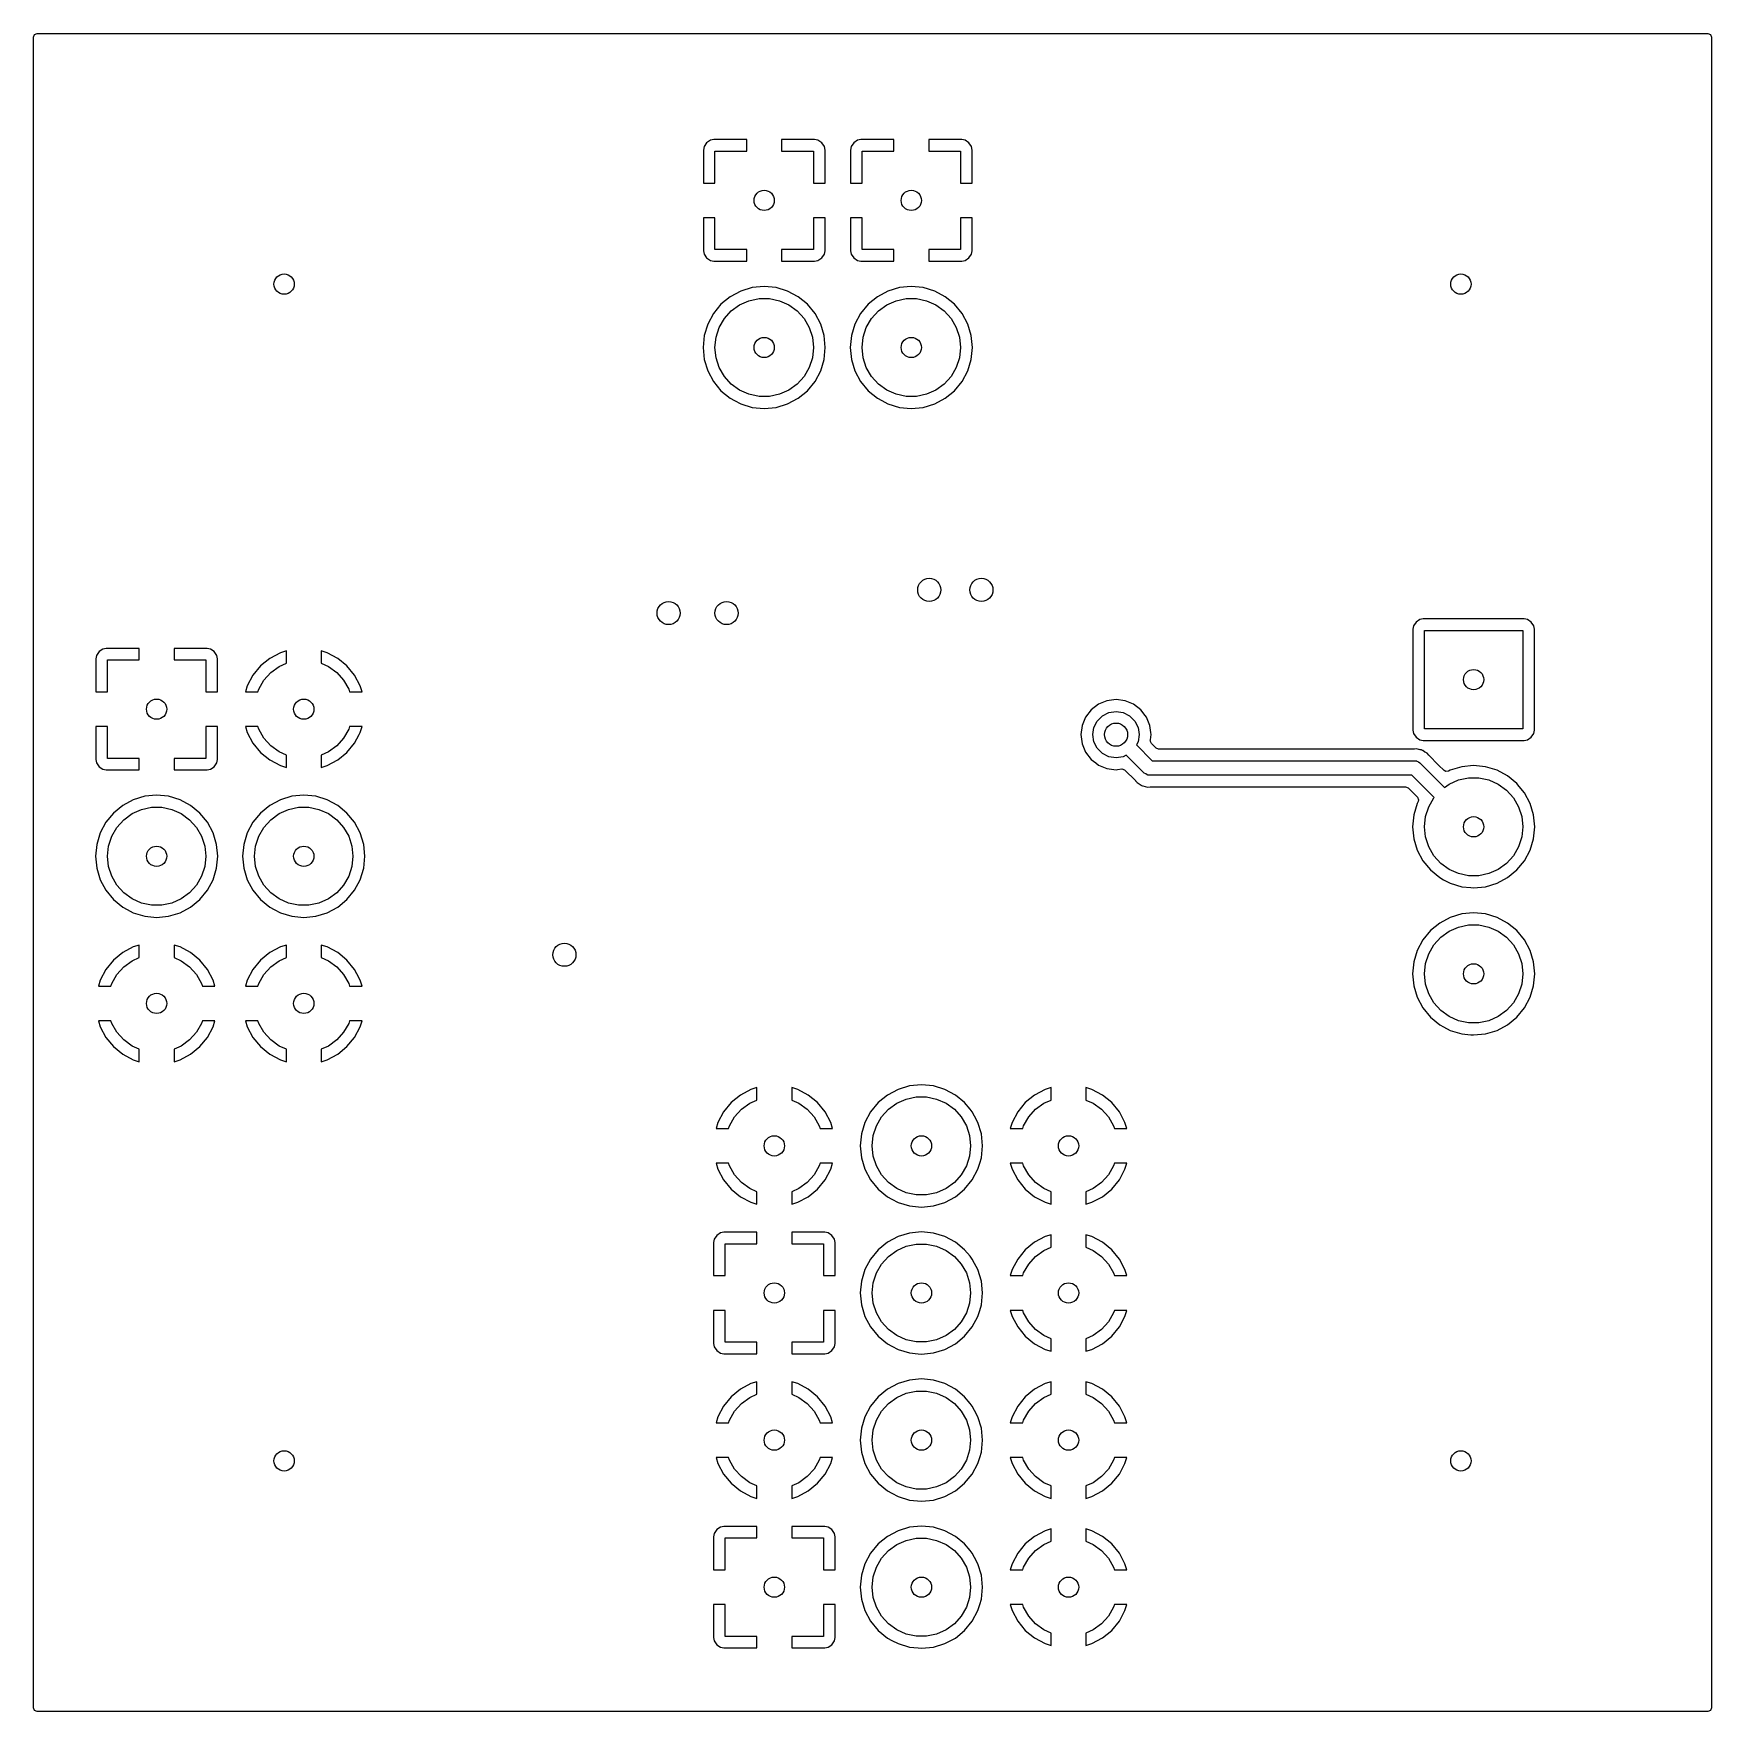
# Model space of a CAD drawing. Extents: x 0.23 to 1.37, y 0.23 to 1.37.
import ezdxf

# ---------------------------------------------------------------- set-up
doc = ezdxf.new("R2010")
doc.units = 0
doc.header["$MEASUREMENT"] = 0
doc.layers.add('BLACK', color=7, linetype='CONTINUOUS')

msp = doc.modelspace()

# ---------------------------------------------------------------- linework, layer by layer
at = {"layer": 'BLACK', "linetype": 'CONTINUOUS'}
for p, q in [((0.229705, 1.36783), (0.230425, 1.36957)), ((0.230425, 1.36957), (0.232165, 1.3703)), ((0.232165, 1.3703), (1.36783, 1.3703)), ((1.36783, 1.3703), (1.36957, 1.36957)), ((1.36957, 1.36957), (1.3703, 1.36783)), ((0.229705, 1.22265), (0.229705, 1.36783)), ((1.3703, 1.36783), (1.3703, 0.232165)), ((0.685496, 1.29343), (0.685039, 1.29113)), ((0.685039, 1.29113), (0.685039, 1.2687)), ((0.687237, 1.29603), (0.685496, 1.29343)), ((0.685496, 1.29343), (0.685496, 1.29343)), ((0.689841, 1.29777), (0.687237, 1.29603)), ((0.692138, 1.29823), (0.689841, 1.29777)), ((0.689841, 1.29777), (0.689841, 1.29777)), ((0.714567, 1.29823), (0.692138, 1.29823)), ((0.692913, 1.2687), (0.692913, 1.29035)), ((0.692913, 1.29035), (0.714567, 1.29035)), ((0.714567, 1.29035), (0.714567, 1.29823)), ((0.760618, 1.29823), (0.738189, 1.29823)), ((0.738189, 1.29823), (0.738189, 1.29035)), ((0.738189, 1.29035), (0.759843, 1.29035)), ((0.759843, 1.29035), (0.759843, 1.2687)), ((0.762915, 1.29777), (0.760618, 1.29823)), ((0.765519, 1.29603), (0.762915, 1.29777)), ((0.762915, 1.29777), (0.762915, 1.29777)), ((0.76726, 1.29343), (0.765519, 1.29603)), ((0.767716, 1.29113), (0.76726, 1.29343)), ((0.76726, 1.29343), (0.76726, 1.29343)), ((0.767717, 1.29113), (0.767716, 1.29113)), ((0.767717, 1.2687), (0.767717, 1.29113)), ((0.785496, 1.29343), (0.785039, 1.29113)), ((0.785039, 1.29113), (0.785039, 1.2687)), ((0.787237, 1.29603), (0.785496, 1.29343)), ((0.785496, 1.29343), (0.785496, 1.29343)), ((0.789841, 1.29777), (0.787237, 1.29603)), ((0.792138, 1.29823), (0.789841, 1.29777)), ((0.789841, 1.29777), (0.789841, 1.29777)), ((0.814567, 1.29823), (0.792138, 1.29823)), ((0.792913, 1.2687), (0.792913, 1.29035)), ((0.792913, 1.29035), (0.814567, 1.29035)), ((0.814567, 1.29035), (0.814567, 1.29823)), ((0.860618, 1.29823), (0.838189, 1.29823)), ((0.838189, 1.29823), (0.838189, 1.29035)), ((0.838189, 1.29035), (0.859843, 1.29035)), ((0.859843, 1.29035), (0.859843, 1.2687)), ((0.862915, 1.29777), (0.860618, 1.29823)), ((0.865519, 1.29603), (0.862915, 1.29777)), ((0.862915, 1.29777), (0.862915, 1.29777)), ((0.86726, 1.29343), (0.865519, 1.29603)), ((0.867716, 1.29113), (0.86726, 1.29343)), ((0.86726, 1.29343), (0.86726, 1.29343)), ((0.867717, 1.29113), (0.867716, 1.29113)), ((0.867717, 1.2687), (0.867717, 1.29113)), ((0.685039, 1.2687), (0.692913, 1.2687)), ((0.759843, 1.2687), (0.767717, 1.2687)), ((0.785039, 1.2687), (0.792913, 1.2687)), ((0.859843, 1.2687), (0.867717, 1.2687)), ((0.685039, 1.24508), (0.685039, 1.22265)), ((0.692913, 1.24508), (0.685039, 1.24508)), ((0.692913, 1.22343), (0.692913, 1.24508)), ((0.767717, 1.24508), (0.759843, 1.24508)), ((0.759843, 1.24508), (0.759843, 1.22343)), ((0.767717, 1.22265), (0.767717, 1.24508)), ((0.792913, 1.24508), (0.785039, 1.24508)), ((0.785039, 1.24508), (0.785039, 1.22265)), ((0.792913, 1.22343), (0.792913, 1.24508)), ((0.867717, 1.24508), (0.859843, 1.24508)), ((0.859843, 1.24508), (0.859843, 1.22343)), ((0.867717, 1.22265), (0.867717, 1.24508)), ((0.229705, 1.15689), (0.229705, 1.22265)), ((0.685039, 1.22265), (0.685496, 1.22035)), ((0.714567, 1.22343), (0.692913, 1.22343)), ((0.714567, 1.21555), (0.714567, 1.22343)), ((0.759843, 1.22343), (0.738189, 1.22343)), ((0.738189, 1.22343), (0.738189, 1.21555)), ((0.76726, 1.22035), (0.767716, 1.22265)), ((0.767716, 1.22265), (0.767717, 1.22265)), ((0.785039, 1.22265), (0.785496, 1.22035)), ((0.814567, 1.22343), (0.792913, 1.22343)), ((0.814567, 1.21555), (0.814567, 1.22343)), ((0.859843, 1.22343), (0.838189, 1.22343)), ((0.838189, 1.22343), (0.838189, 1.21555)), ((0.86726, 1.22035), (0.867716, 1.22265)), ((0.867716, 1.22265), (0.867717, 1.22265)), ((0.685496, 1.22035), (0.685496, 1.22035)), ((0.685496, 1.22035), (0.687237, 1.21775)), ((0.687237, 1.21775), (0.689841, 1.21601)), ((0.689841, 1.21601), (0.689841, 1.21601)), ((0.689841, 1.21601), (0.692138, 1.21555)), ((0.692138, 1.21555), (0.692138, 1.21555)), ((0.692138, 1.21555), (0.714567, 1.21555)), ((0.738189, 1.21555), (0.760618, 1.21555)), ((0.760618, 1.21555), (0.762915, 1.21601)), ((0.760618, 1.21555), (0.760618, 1.21555)), ((0.762915, 1.21601), (0.765519, 1.21775)), ((0.762915, 1.21601), (0.762915, 1.21601)), ((0.765519, 1.21775), (0.76726, 1.22035)), ((0.76726, 1.22035), (0.76726, 1.22035)), ((0.785496, 1.22035), (0.785496, 1.22035)), ((0.785496, 1.22035), (0.787237, 1.21775)), ((0.787237, 1.21775), (0.789841, 1.21601)), ((0.789841, 1.21601), (0.789841, 1.21601)), ((0.789841, 1.21601), (0.792138, 1.21555)), ((0.792138, 1.21555), (0.792138, 1.21555)), ((0.792138, 1.21555), (0.814567, 1.21555)), ((0.838189, 1.21555), (0.860618, 1.21555)), ((0.860618, 1.21555), (0.862915, 1.21601)), ((0.860618, 1.21555), (0.860618, 1.21555)), ((0.862915, 1.21601), (0.865519, 1.21775)), ((0.862915, 1.21601), (0.862915, 1.21601)), ((0.865519, 1.21775), (0.86726, 1.22035)), ((0.86726, 1.22035), (0.86726, 1.22035)), ((0.71827, 1.19765), (0.710474, 1.19528)), ((0.726378, 1.19845), (0.71827, 1.19765)), ((0.71827, 1.19765), (0.71827, 1.19765)), ((0.734485, 1.19765), (0.726378, 1.19845)), ((0.734486, 1.19765), (0.734485, 1.19765)), ((0.742281, 1.19528), (0.734486, 1.19765)), ((0.81827, 1.19765), (0.810474, 1.19528)), ((0.826378, 1.19845), (0.81827, 1.19765)), ((0.81827, 1.19765), (0.81827, 1.19765)), ((0.834485, 1.19765), (0.826378, 1.19845)), ((0.834486, 1.19765), (0.834485, 1.19765)), ((0.842281, 1.19528), (0.834486, 1.19765)), ((0.696992, 1.18628), (0.691824, 1.17998)), ((0.703289, 1.19144), (0.696992, 1.18628)), ((0.696992, 1.18628), (0.696992, 1.18628)), ((0.70329, 1.19144), (0.703289, 1.19144)), ((0.710474, 1.19528), (0.70329, 1.19144)), ((0.709646, 1.18587), (0.716037, 1.18872)), ((0.710474, 1.19528), (0.710474, 1.19528)), ((0.716037, 1.18872), (0.72288, 1.19017)), ((0.72288, 1.19017), (0.729876, 1.19017)), ((0.729876, 1.19017), (0.736719, 1.18872)), ((0.736719, 1.18872), (0.74311, 1.18587)), ((0.742282, 1.19528), (0.742281, 1.19528)), ((0.749466, 1.19144), (0.742282, 1.19528)), ((0.749467, 1.19144), (0.749466, 1.19144)), ((0.749466, 1.19144), (0.749466, 1.19144)), ((0.755764, 1.18628), (0.749467, 1.19144)), ((0.760932, 1.17998), (0.755764, 1.18628)), ((0.796992, 1.18628), (0.791824, 1.17998)), ((0.803289, 1.19144), (0.796992, 1.18628)), ((0.796992, 1.18628), (0.796992, 1.18628)), ((0.80329, 1.19144), (0.803289, 1.19144)), ((0.810474, 1.19528), (0.80329, 1.19144)), ((0.809646, 1.18587), (0.816037, 1.18872)), ((0.810474, 1.19528), (0.810474, 1.19528)), ((0.816037, 1.18872), (0.82288, 1.19017)), ((0.82288, 1.19017), (0.829876, 1.19017)), ((0.829876, 1.19017), (0.836719, 1.18872)), ((0.836719, 1.18872), (0.84311, 1.18587)), ((0.842282, 1.19528), (0.842281, 1.19528)), ((0.849466, 1.19144), (0.842282, 1.19528)), ((0.849467, 1.19144), (0.849466, 1.19144)), ((0.849466, 1.19144), (0.849466, 1.19144)), ((0.855764, 1.18628), (0.849467, 1.19144)), ((0.860932, 1.17998), (0.855764, 1.18628)), ((0.691823, 1.17998), (0.687983, 1.17279)), ((0.691824, 1.17998), (0.691823, 1.17998)), ((0.695807, 1.1705), (0.699305, 1.17656)), ((0.699305, 1.17656), (0.703986, 1.18176)), ((0.703986, 1.18176), (0.709646, 1.18587)), ((0.74311, 1.18587), (0.74877, 1.18176)), ((0.74877, 1.18176), (0.753451, 1.17656)), ((0.753451, 1.17656), (0.756949, 1.1705)), ((0.764773, 1.17279), (0.760932, 1.17998)), ((0.791823, 1.17998), (0.787983, 1.17279)), ((0.791824, 1.17998), (0.791823, 1.17998)), ((0.795807, 1.1705), (0.799305, 1.17656)), ((0.799305, 1.17656), (0.803986, 1.18176)), ((0.803986, 1.18176), (0.809646, 1.18587)), ((0.84311, 1.18587), (0.84877, 1.18176)), ((0.84877, 1.18176), (0.853451, 1.17656)), ((0.853451, 1.17656), (0.856949, 1.1705)), ((0.864773, 1.17279), (0.860932, 1.17998)), ((0.685618, 1.165), (0.68482, 1.15689)), ((0.687983, 1.17279), (0.685618, 1.165)), ((0.685618, 1.165), (0.685618, 1.165)), ((0.687983, 1.17279), (0.687983, 1.17279)), ((0.692913, 1.15689), (0.693645, 1.16385)), ((0.693645, 1.16385), (0.695807, 1.1705)), ((0.756949, 1.1705), (0.759111, 1.16385)), ((0.759111, 1.16385), (0.759843, 1.15689)), ((0.767138, 1.165), (0.764773, 1.17279)), ((0.767936, 1.15689), (0.767138, 1.165)), ((0.785618, 1.165), (0.78482, 1.15689)), ((0.787983, 1.17279), (0.785618, 1.165)), ((0.785618, 1.165), (0.785618, 1.165)), ((0.787983, 1.17279), (0.787983, 1.17279)), ((0.792913, 1.15689), (0.793645, 1.16385)), ((0.793645, 1.16385), (0.795807, 1.1705)), ((0.856949, 1.1705), (0.859111, 1.16385)), ((0.859111, 1.16385), (0.859843, 1.15689)), ((0.867138, 1.165), (0.864773, 1.17279)), ((0.867936, 1.15689), (0.867138, 1.165)), ((0.229705, 0.876784), (0.229705, 1.15689)), ((0.68482, 1.15689), (0.68482, 1.15689)), ((0.68482, 1.15689), (0.685618, 1.14878)), ((0.693645, 1.14993), (0.692913, 1.15689)), ((0.759843, 1.15689), (0.759111, 1.14993)), ((0.767138, 1.14878), (0.767936, 1.15689)), ((0.78482, 1.15689), (0.78482, 1.15689)), ((0.78482, 1.15689), (0.785618, 1.14878)), ((0.793645, 1.14993), (0.792913, 1.15689)), ((0.859843, 1.15689), (0.859111, 1.14993)), ((0.867138, 1.14878), (0.867936, 1.15689)), ((0.685618, 1.14878), (0.685618, 1.14878)), ((0.685618, 1.14878), (0.687983, 1.14099)), ((0.687983, 1.14099), (0.687983, 1.14099)), ((0.687983, 1.14099), (0.691823, 1.1338)), ((0.695807, 1.14328), (0.693645, 1.14993)), ((0.699305, 1.13722), (0.695807, 1.14328)), ((0.756949, 1.14328), (0.753451, 1.13722)), ((0.759111, 1.14993), (0.756949, 1.14328)), ((0.760932, 1.1338), (0.764773, 1.14099)), ((0.764773, 1.14099), (0.767138, 1.14878)), ((0.785618, 1.14878), (0.785618, 1.14878)), ((0.785618, 1.14878), (0.787983, 1.14099)), ((0.787983, 1.14099), (0.787983, 1.14099)), ((0.787983, 1.14099), (0.791823, 1.1338)), ((0.795807, 1.14328), (0.793645, 1.14993)), ((0.799305, 1.13722), (0.795807, 1.14328)), ((0.856949, 1.14328), (0.853451, 1.13722)), ((0.859111, 1.14993), (0.856949, 1.14328)), ((0.860932, 1.1338), (0.864773, 1.14099)), ((0.864773, 1.14099), (0.867138, 1.14878)), ((0.691823, 1.1338), (0.691823, 1.1338)), ((0.691823, 1.1338), (0.691823, 1.1338)), ((0.691823, 1.1338), (0.696992, 1.1275)), ((0.703986, 1.13202), (0.699305, 1.13722)), ((0.709646, 1.12791), (0.703986, 1.13202)), ((0.74877, 1.13202), (0.74311, 1.12791)), ((0.753451, 1.13722), (0.74877, 1.13202)), ((0.755764, 1.1275), (0.760932, 1.1338)), ((0.791823, 1.1338), (0.791823, 1.1338)), ((0.791823, 1.1338), (0.791823, 1.1338)), ((0.791823, 1.1338), (0.796992, 1.1275)), ((0.803986, 1.13202), (0.799305, 1.13722)), ((0.809646, 1.12791), (0.803986, 1.13202)), ((0.84877, 1.13202), (0.84311, 1.12791)), ((0.853451, 1.13722), (0.84877, 1.13202)), ((0.855764, 1.1275), (0.860932, 1.1338)), ((0.696992, 1.1275), (0.703289, 1.12234)), ((0.703289, 1.12234), (0.703289, 1.12234)), ((0.703289, 1.12234), (0.70329, 1.12234)), ((0.70329, 1.12234), (0.706256, 1.12075)), ((0.706256, 1.12075), (0.710474, 1.11849)), ((0.716037, 1.12506), (0.709646, 1.12791)), ((0.710474, 1.11849), (0.71827, 1.11613)), ((0.72288, 1.12361), (0.716037, 1.12506)), ((0.729876, 1.12361), (0.72288, 1.12361)), ((0.736719, 1.12506), (0.729876, 1.12361)), ((0.734486, 1.11613), (0.742282, 1.11849)), ((0.74311, 1.12791), (0.736719, 1.12506)), ((0.742282, 1.11849), (0.749467, 1.12234)), ((0.749467, 1.12234), (0.755764, 1.1275)), ((0.796992, 1.1275), (0.803289, 1.12234)), ((0.803289, 1.12234), (0.803289, 1.12234)), ((0.803289, 1.12234), (0.80329, 1.12234)), ((0.80329, 1.12234), (0.806256, 1.12075)), ((0.806256, 1.12075), (0.810474, 1.11849)), ((0.816037, 1.12506), (0.809646, 1.12791)), ((0.810474, 1.11849), (0.81827, 1.11613)), ((0.82288, 1.12361), (0.816037, 1.12506)), ((0.829876, 1.12361), (0.82288, 1.12361)), ((0.836719, 1.12506), (0.829876, 1.12361)), ((0.834486, 1.11613), (0.842282, 1.11849)), ((0.84311, 1.12791), (0.836719, 1.12506)), ((0.842282, 1.11849), (0.849467, 1.12234)), ((0.849467, 1.12234), (0.855764, 1.1275)), ((0.71827, 1.11613), (0.726378, 1.11533)), ((0.726378, 1.11533), (0.734486, 1.11613)), ((0.81827, 1.11613), (0.826378, 1.11533)), ((0.826378, 1.11533), (0.834486, 1.11613)), ((1.16951, 0.970258), (1.16776, 0.967647)), ((1.17212, 0.972003), (1.16951, 0.970258)), ((1.17442, 0.972461), (1.17212, 0.972003)), ((1.17212, 0.972003), (1.17212, 0.972003)), ((1.2429, 0.972461), (1.17442, 0.972461)), ((1.24521, 0.972003), (1.2429, 0.972461)), ((1.24782, 0.970258), (1.24521, 0.972003)), ((1.24521, 0.972003), (1.24521, 0.972003)), ((1.24956, 0.967647), (1.24782, 0.970258)), ((1.16776, 0.967647), (1.1673, 0.965344)), ((1.1673, 0.965344), (1.1673, 0.89686)), ((1.16776, 0.967647), (1.16776, 0.967647)), ((1.1752, 0.897638), (1.1752, 0.964567)), ((1.1752, 0.964567), (1.24213, 0.964567)), ((1.24213, 0.964567), (1.24213, 0.897638)), ((1.25002, 0.965344), (1.24956, 0.967647)), ((1.24956, 0.967647), (1.24956, 0.967647)), ((1.25002, 0.89686), (1.25002, 0.965344)), ((0.272504, 0.94756), (0.272047, 0.945264)), ((0.274244, 0.950165), (0.272504, 0.947561)), ((0.272504, 0.947561), (0.272504, 0.94756)), ((0.276849, 0.951905), (0.274244, 0.950165)), ((0.279146, 0.952362), (0.276849, 0.951905)), ((0.276849, 0.951905), (0.276849, 0.951905)), ((0.301575, 0.952362), (0.279146, 0.952362)), ((0.301575, 0.944488), (0.301575, 0.952362)), ((0.347626, 0.952362), (0.325197, 0.952362)), ((0.325197, 0.952362), (0.325197, 0.944488)), ((0.349923, 0.951905), (0.347626, 0.952362)), ((0.352527, 0.950165), (0.349923, 0.951905)), ((0.349923, 0.951905), (0.349923, 0.951905)), ((0.354267, 0.947561), (0.352527, 0.950165)), ((0.354268, 0.94756), (0.354267, 0.947561)), ((0.354724, 0.945264), (0.354268, 0.94756)), ((0.39749, 0.9494), (0.390308, 0.945562)), ((0.401575, 0.95064), (0.39749, 0.9494)), ((0.401575, 0.942196), (0.401575, 0.95064)), ((0.401575, 0.95064), (0.401575, 0.95064)), ((0.429282, 0.9494), (0.425197, 0.95064)), ((0.425197, 0.95064), (0.425197, 0.942196)), ((0.436463, 0.945562), (0.429282, 0.9494)), ((0.272047, 0.945264), (0.272047, 0.922835)), ((0.279921, 0.922835), (0.279921, 0.944488)), ((0.279921, 0.944488), (0.301575, 0.944488)), ((0.325197, 0.944488), (0.34685, 0.944488)), ((0.34685, 0.944488), (0.34685, 0.922835)), ((0.354724, 0.922835), (0.354724, 0.945264)), ((0.354724, 0.945264), (0.354724, 0.945264)), ((0.384014, 0.940396), (0.378848, 0.934101)), ((0.390308, 0.945562), (0.384014, 0.940396)), ((0.386312, 0.930694), (0.390994, 0.935893)), ((0.390308, 0.945562), (0.390308, 0.945562)), ((0.390994, 0.935893), (0.396654, 0.940005)), ((0.396654, 0.940005), (0.401575, 0.942196)), ((0.425197, 0.942196), (0.430118, 0.940005)), ((0.430118, 0.940005), (0.435778, 0.935893)), ((0.435778, 0.935893), (0.440459, 0.930694)), ((0.442758, 0.940396), (0.436463, 0.945562)), ((0.436463, 0.945562), (0.436463, 0.945562)), ((0.447924, 0.934101), (0.442758, 0.940396)), ((0.375009, 0.92692), (0.37377, 0.922835)), ((0.378848, 0.934101), (0.375009, 0.92692)), ((0.378848, 0.934101), (0.378848, 0.934101)), ((0.382229, 0.922835), (0.382814, 0.924635)), ((0.382814, 0.924635), (0.386312, 0.930694)), ((0.440459, 0.930694), (0.443957, 0.924635)), ((0.443957, 0.924635), (0.444542, 0.922835)), ((0.451762, 0.92692), (0.447924, 0.934101)), ((0.447924, 0.934101), (0.447924, 0.934101)), ((0.453002, 0.922835), (0.451762, 0.92692)), ((0.272047, 0.922835), (0.279921, 0.922835)), ((0.34685, 0.922835), (0.354724, 0.922835)), ((0.37377, 0.922835), (0.37377, 0.922835)), ((0.37377, 0.922835), (0.382229, 0.922835)), ((0.444542, 0.922835), (0.453002, 0.922835)), ((0.453002, 0.922835), (0.453002, 0.922835)), ((0.953628, 0.914352), (0.94869, 0.910562)), ((0.959379, 0.916734), (0.953628, 0.914352)), ((0.953628, 0.914352), (0.953628, 0.914352)), ((0.95938, 0.916734), (0.959379, 0.916734)), ((0.965551, 0.917547), (0.95938, 0.916734)), ((0.971723, 0.916734), (0.965551, 0.917547)), ((0.965551, 0.917547), (0.965551, 0.917547)), ((0.977474, 0.914352), (0.971723, 0.916734)), ((0.971723, 0.916734), (0.971723, 0.916734)), ((0.982413, 0.910562), (0.977474, 0.914352)), ((0.977474, 0.914352), (0.977474, 0.914352)), ((0.9449, 0.905624), (0.942518, 0.899873)), ((0.94869, 0.910562), (0.9449, 0.905624)), ((0.9449, 0.905624), (0.9449, 0.905624)), ((0.950574, 0.898567), (0.952811, 0.902957)), ((0.952811, 0.902957), (0.956295, 0.906441)), ((0.956295, 0.906441), (0.960685, 0.908678)), ((0.960685, 0.908678), (0.965551, 0.909449)), ((0.965551, 0.909449), (0.970418, 0.908678)), ((0.970418, 0.908678), (0.974808, 0.906441)), ((0.974808, 0.906441), (0.978292, 0.902957)), ((0.978292, 0.902957), (0.980528, 0.898567)), ((0.98532, 0.906773), (0.982413, 0.910562)), ((0.986202, 0.905624), (0.98532, 0.906773)), ((0.988584, 0.899873), (0.986202, 0.905624)), ((0.279921, 0.899213), (0.272047, 0.899213)), ((0.272047, 0.899213), (0.272047, 0.876784)), ((0.279921, 0.877559), (0.279921, 0.899213)), ((0.34685, 0.899213), (0.34685, 0.877559)), ((0.354724, 0.899213), (0.34685, 0.899213)), ((0.354724, 0.876784), (0.354724, 0.899213)), ((0.382229, 0.899213), (0.37377, 0.899213)), ((0.37377, 0.899213), (0.375009, 0.895127)), ((0.375009, 0.895127), (0.378848, 0.887946)), ((0.382814, 0.897412), (0.382229, 0.899213)), ((0.386312, 0.891354), (0.382814, 0.897412)), ((0.390994, 0.886155), (0.386312, 0.891354)), ((0.440459, 0.891354), (0.435778, 0.886155)), ((0.443957, 0.897412), (0.440459, 0.891354)), ((0.444542, 0.899213), (0.443957, 0.897412)), ((0.453002, 0.899213), (0.444542, 0.899213)), ((0.447924, 0.887946), (0.451, 0.893701)), ((0.451, 0.893701), (0.451762, 0.895127)), ((0.451762, 0.895127), (0.453002, 0.899213)), ((0.942518, 0.899872), (0.941705, 0.893701)), ((0.941705, 0.893701), (0.941705, 0.893701)), ((0.941705, 0.893701), (0.942518, 0.887529)), ((0.942518, 0.899873), (0.942518, 0.899872)), ((0.949803, 0.893701), (0.950574, 0.898567)), ((0.950574, 0.888834), (0.949803, 0.893701)), ((0.980528, 0.898567), (0.981299, 0.893701)), ((0.981299, 0.893701), (0.980528, 0.888834)), ((0.988584, 0.899872), (0.988584, 0.899873)), ((0.988981, 0.89686), (0.988584, 0.899872)), ((0.988584, 0.899872), (0.988584, 0.899872)), ((0.988868, 0.889526), (0.98889, 0.889847)), ((0.98889, 0.889847), (0.988936, 0.890202)), ((0.988936, 0.890202), (0.989397, 0.893701)), ((0.989209, 0.895127), (0.988981, 0.89686)), ((0.989397, 0.893701), (0.989209, 0.895127)), ((1.1673, 0.89686), (1.16776, 0.894558)), ((1.16776, 0.894558), (1.16776, 0.894558)), ((1.16776, 0.894558), (1.16951, 0.891947)), ((1.16951, 0.891947), (1.17212, 0.890202)), ((1.17212, 0.890202), (1.17212, 0.890202)), ((1.17212, 0.890202), (1.17442, 0.889744)), ((1.17442, 0.889744), (1.2429, 0.889744)), ((1.24213, 0.897638), (1.1752, 0.897638)), ((1.2429, 0.889744), (1.24521, 0.890202)), ((1.24521, 0.890202), (1.24782, 0.891947)), ((1.24782, 0.891947), (1.24956, 0.894558)), ((1.24956, 0.894558), (1.25002, 0.89686)), ((0.378848, 0.887946), (0.378848, 0.887946)), ((0.378848, 0.887946), (0.384014, 0.881651)), ((0.384014, 0.881651), (0.390308, 0.876486)), ((0.396654, 0.882042), (0.390994, 0.886155)), ((0.401575, 0.879851), (0.396654, 0.882042)), ((0.401575, 0.871408), (0.401575, 0.879851)), ((0.430118, 0.882042), (0.425197, 0.879851)), ((0.425197, 0.879851), (0.425197, 0.871408)), ((0.435778, 0.886155), (0.430118, 0.882042)), ((0.436463, 0.876486), (0.442758, 0.881651)), ((0.442758, 0.881651), (0.447924, 0.887946)), ((0.447924, 0.887946), (0.447924, 0.887946)), ((0.942518, 0.887529), (0.942518, 0.887529)), ((0.942518, 0.887529), (0.9449, 0.881778)), ((0.9449, 0.881778), (0.9449, 0.881778)), ((0.9449, 0.881778), (0.94869, 0.876839)), ((0.952811, 0.884444), (0.950574, 0.888834)), ((0.956295, 0.88096), (0.952811, 0.884444)), ((0.960685, 0.878724), (0.956295, 0.88096)), ((0.965551, 0.877953), (0.960685, 0.878724)), ((0.970418, 0.878724), (0.965551, 0.877953)), ((0.972505, 0.879787), (0.970418, 0.878724)), ((0.984709, 0.867583), (0.972505, 0.879787)), ((0.980528, 0.888834), (0.979465, 0.886747)), ((0.979465, 0.886747), (0.990227, 0.875984)), ((0.989589, 0.887786), (0.988868, 0.889526)), ((0.992776, 0.884599), (0.989589, 0.887786)), ((0.994516, 0.883878), (0.992776, 0.884599)), ((1.16809, 0.883878), (0.994516, 0.883878)), ((1.16819, 0.883883), (1.16809, 0.883878)), ((1.16845, 0.883905), (1.16819, 0.883883)), ((1.16983, 0.884026), (1.16845, 0.883905)), ((1.17143, 0.8836), (1.16983, 0.884026)), ((1.17153, 0.883577), (1.17143, 0.8836)), ((1.17222, 0.883455), (1.17153, 0.883577)), ((1.17315, 0.883291), (1.17222, 0.883455)), ((1.17337, 0.883167), (1.17315, 0.883291)), ((1.17315, 0.883291), (1.17315, 0.883291)), ((1.17396, 0.882921), (1.17337, 0.883167)), ((1.1742, 0.882857), (1.17396, 0.882921)), ((1.1742, 0.882856), (1.1742, 0.882857)), ((1.17555, 0.881912), (1.1742, 0.882856)), ((1.17564, 0.881855), (1.17555, 0.881912)), ((1.17707, 0.881031), (1.17564, 0.881855)), ((1.17812, 0.87977), (1.17707, 0.881031)), ((1.1782, 0.879691), (1.17812, 0.87977)), ((1.18484, 0.87305), (1.1782, 0.879691)), ((0.229705, 0.811024), (0.229705, 0.876784)), ((0.272047, 0.876784), (0.272504, 0.874487)), ((0.272504, 0.874487), (0.272504, 0.874487)), ((0.272504, 0.874487), (0.274244, 0.871882)), ((0.274244, 0.871882), (0.276849, 0.870142)), ((0.276849, 0.870142), (0.276849, 0.870142)), ((0.276849, 0.870142), (0.279146, 0.869685)), ((0.279146, 0.869685), (0.279146, 0.869685)), ((0.279146, 0.869685), (0.301575, 0.869685)), ((0.301575, 0.877559), (0.279921, 0.877559)), ((0.301575, 0.869685), (0.301575, 0.877559)), ((0.34685, 0.877559), (0.325197, 0.877559)), ((0.325197, 0.877559), (0.325197, 0.869685)), ((0.325197, 0.869685), (0.347626, 0.869685)), ((0.347626, 0.869685), (0.349923, 0.870142)), ((0.347626, 0.869685), (0.347626, 0.869685)), ((0.349923, 0.870142), (0.352527, 0.871882)), ((0.349923, 0.870142), (0.349923, 0.870142)), ((0.352527, 0.871882), (0.354267, 0.874487)), ((0.354267, 0.874487), (0.354268, 0.874487)), ((0.354268, 0.874487), (0.354724, 0.876784)), ((0.354724, 0.876784), (0.354724, 0.876784)), ((0.390308, 0.876486), (0.390308, 0.876485)), ((0.390308, 0.876485), (0.39749, 0.872647)), ((0.39749, 0.872647), (0.39749, 0.872647)), ((0.39749, 0.872647), (0.401575, 0.871408)), ((0.425197, 0.871408), (0.429282, 0.872647)), ((0.429282, 0.872647), (0.436463, 0.876485)), ((0.429282, 0.872647), (0.429282, 0.872647)), ((0.436463, 0.876485), (0.436463, 0.876486)), ((0.94869, 0.876839), (0.951756, 0.874487)), ((0.951756, 0.874487), (0.953628, 0.87305)), ((0.953628, 0.87305), (0.959379, 0.870668)), ((0.959379, 0.870668), (0.95938, 0.870668)), ((0.95938, 0.870668), (0.95938, 0.870668)), ((0.95938, 0.870668), (0.965551, 0.869855)), ((0.965551, 0.869855), (0.96654, 0.869985)), ((0.965551, 0.869855), (0.965551, 0.869855)), ((0.965551, 0.869855), (0.965551, 0.869855)), ((0.96654, 0.869985), (0.969405, 0.870362)), ((0.969405, 0.870362), (0.971224, 0.869875)), ((0.971224, 0.869875), (0.971466, 0.869663)), ((0.971466, 0.869663), (0.978694, 0.862435)), ((0.985778, 0.867), (0.984709, 0.867583)), ((0.986802, 0.866341), (0.985778, 0.867)), ((0.990227, 0.875984), (1.16043, 0.875984)), ((1.16043, 0.875984), (1.1687, 0.875984)), ((1.1687, 0.875984), (1.16957, 0.875859)), ((1.16957, 0.875859), (1.16975, 0.875872)), ((1.16975, 0.875872), (1.16984, 0.87582)), ((1.16984, 0.87582), (1.17009, 0.875785)), ((1.17009, 0.875785), (1.17111, 0.875126)), ((1.17111, 0.875126), (1.17218, 0.874543)), ((1.17218, 0.874543), (1.18887, 0.857858)), ((1.18862, 0.869266), (1.18484, 0.87305)), ((1.18965, 0.868651), (1.18862, 0.869266)), ((1.19152, 0.868836), (1.18965, 0.868651)), ((1.19276, 0.869497), (1.19152, 0.868836)), ((1.20055, 0.871862), (1.19276, 0.869497)), ((1.20866, 0.872661), (1.20055, 0.871862)), ((1.20055, 0.871862), (1.20055, 0.871862)), ((1.21677, 0.871862), (1.20866, 0.872661)), ((1.22456, 0.869497), (1.21677, 0.871862)), ((1.21677, 0.871862), (1.21677, 0.871862)), ((1.22457, 0.869497), (1.22456, 0.869497)), ((1.23175, 0.865657), (1.22457, 0.869497)), ((0.978694, 0.862435), (0.978766, 0.862356)), ((0.978766, 0.862356), (0.979825, 0.861095)), ((0.979825, 0.861095), (0.979825, 0.861095)), ((0.979825, 0.861095), (0.981251, 0.860271)), ((0.981251, 0.860271), (0.981341, 0.860214)), ((0.981341, 0.860214), (0.98269, 0.85927)), ((0.98269, 0.85927), (0.98293, 0.859205)), ((0.98293, 0.859205), (0.983523, 0.858959)), ((0.983523, 0.858959), (0.983738, 0.858835)), ((0.983738, 0.858835), (0.983739, 0.858835)), ((0.983739, 0.858835), (0.983739, 0.858835)), ((0.983739, 0.858835), (0.98536, 0.858549)), ((0.98536, 0.858549), (0.985464, 0.858526)), ((0.985464, 0.858526), (0.987055, 0.8581)), ((0.987049, 0.866306), (0.986802, 0.866341)), ((0.987143, 0.866254), (0.987049, 0.866306)), ((0.987055, 0.8581), (0.988695, 0.858243)), ((0.987319, 0.866267), (0.987143, 0.866254)), ((0.988189, 0.866142), (0.987319, 0.866267)), ((1.16043, 0.866142), (0.988189, 0.866142)), ((0.988695, 0.858243), (0.988802, 0.858248)), ((0.988802, 0.858248), (1.15931, 0.858248)), ((1.15931, 0.858248), (1.16237, 0.858248)), ((1.16666, 0.866142), (1.16043, 0.866142)), ((1.16237, 0.858248), (1.16411, 0.857527)), ((1.16411, 0.857527), (1.1705, 0.851143)), ((1.1818, 0.851006), (1.16666, 0.866142)), ((1.18887, 0.857858), (1.19193, 0.860084)), ((1.19193, 0.860084), (1.19832, 0.862929)), ((1.19832, 0.862929), (1.20516, 0.864384)), ((1.20516, 0.864384), (1.21216, 0.864384)), ((1.21216, 0.864384), (1.219, 0.862929)), ((1.219, 0.862929), (1.22539, 0.860084)), ((1.22539, 0.860084), (1.23105, 0.855971)), ((1.23105, 0.855971), (1.23573, 0.850772)), ((1.23805, 0.860489), (1.23175, 0.865657)), ((1.23175, 0.865657), (1.23175, 0.865657)), ((1.23175, 0.865657), (1.23175, 0.865657)), ((1.23175, 0.865657), (1.23175, 0.865657)), ((1.23175, 0.865657), (1.23175, 0.865657)), ((1.23964, 0.858549), (1.23805, 0.860489)), ((1.23805, 0.860489), (1.23805, 0.860489)), ((1.24322, 0.854191), (1.23964, 0.858549)), ((0.290297, 0.845578), (0.284, 0.84041)), ((0.297482, 0.849419), (0.290297, 0.845578)), ((0.290297, 0.845578), (0.290297, 0.845578)), ((0.305278, 0.851783), (0.297482, 0.849419)), ((0.297482, 0.849419), (0.297482, 0.849419)), ((0.303045, 0.84285), (0.309888, 0.844305)), ((0.313386, 0.852582), (0.305278, 0.851784)), ((0.305278, 0.851784), (0.305278, 0.851783)), ((0.309888, 0.844305), (0.316884, 0.844305)), ((0.321493, 0.851784), (0.313386, 0.852582)), ((0.316884, 0.844305), (0.323727, 0.84285)), ((0.321494, 0.851783), (0.321493, 0.851784)), ((0.329289, 0.849419), (0.321494, 0.851783)), ((0.32929, 0.849419), (0.329289, 0.849419)), ((0.336474, 0.845578), (0.32929, 0.849419)), ((0.342772, 0.84041), (0.336474, 0.845578)), ((0.336474, 0.845578), (0.336474, 0.845578)), ((0.336474, 0.845578), (0.336474, 0.845578)), ((0.390297, 0.845578), (0.384, 0.84041)), ((0.397482, 0.849419), (0.390297, 0.845578)), ((0.390297, 0.845578), (0.390297, 0.845578)), ((0.405278, 0.851783), (0.397482, 0.849419)), ((0.397482, 0.849419), (0.397482, 0.849419)), ((0.403045, 0.84285), (0.409888, 0.844305)), ((0.413386, 0.852582), (0.405278, 0.851784)), ((0.405278, 0.851784), (0.405278, 0.851783)), ((0.409888, 0.844305), (0.416884, 0.844305)), ((0.421493, 0.851784), (0.413386, 0.852582)), ((0.416884, 0.844305), (0.423727, 0.84285)), ((0.421494, 0.851783), (0.421493, 0.851784)), ((0.429289, 0.849419), (0.421494, 0.851783)), ((0.42929, 0.849419), (0.429289, 0.849419)), ((0.436474, 0.845578), (0.42929, 0.849419)), ((0.442772, 0.84041), (0.436474, 0.845578)), ((0.436474, 0.845578), (0.436474, 0.845578)), ((0.436474, 0.845578), (0.436474, 0.845578)), ((1.17027, 0.847006), (1.1679, 0.83921)), ((1.17093, 0.848243), (1.17027, 0.847006)), ((1.1705, 0.851143), (1.17122, 0.849403)), ((1.17122, 0.849403), (1.17093, 0.848243)), ((1.17593, 0.83806), (1.17809, 0.844714)), ((1.17809, 0.844714), (1.18159, 0.850772)), ((1.18159, 0.850772), (1.1818, 0.851006)), ((1.23573, 0.850772), (1.23923, 0.844714)), ((1.23923, 0.844714), (1.24139, 0.83806)), ((1.24706, 0.847006), (1.24322, 0.854191)), ((1.24942, 0.83921), (1.24706, 0.847006)), ((0.278831, 0.834112), (0.274991, 0.826927)), ((0.284, 0.84041), (0.278831, 0.834112)), ((0.278831, 0.834112), (0.278831, 0.834112)), ((0.284, 0.84041), (0.284, 0.84041)), ((0.286312, 0.830694), (0.290994, 0.835893)), ((0.290994, 0.835893), (0.296654, 0.840005)), ((0.296654, 0.840005), (0.303045, 0.84285)), ((0.323727, 0.84285), (0.330118, 0.840005)), ((0.330118, 0.840005), (0.335778, 0.835893)), ((0.335778, 0.835893), (0.340459, 0.830694)), ((0.34794, 0.834112), (0.342772, 0.84041)), ((0.351781, 0.826927), (0.34794, 0.834112)), ((0.378831, 0.834112), (0.374991, 0.826927)), ((0.384, 0.84041), (0.378831, 0.834112)), ((0.378831, 0.834112), (0.378831, 0.834112)), ((0.384, 0.84041), (0.384, 0.84041)), ((0.386312, 0.830694), (0.390994, 0.835893)), ((0.390994, 0.835893), (0.396654, 0.840005)), ((0.396654, 0.840005), (0.403045, 0.84285)), ((0.423727, 0.84285), (0.430118, 0.840005)), ((0.430118, 0.840005), (0.435778, 0.835893)), ((0.435778, 0.835893), (0.440459, 0.830694)), ((0.44794, 0.834112), (0.442772, 0.84041)), ((0.451781, 0.826927), (0.44794, 0.834112)), ((1.1679, 0.83921), (1.1671, 0.831102)), ((1.1679, 0.83921), (1.1679, 0.83921)), ((1.1752, 0.831102), (1.17593, 0.83806)), ((1.24139, 0.83806), (1.24213, 0.831102)), ((1.25022, 0.831102), (1.24942, 0.83921)), ((0.274991, 0.826927), (0.272626, 0.819131)), ((0.274991, 0.826927), (0.274991, 0.826927)), ((0.280653, 0.817981), (0.282814, 0.824635)), ((0.282814, 0.824635), (0.286312, 0.830694)), ((0.340459, 0.830694), (0.343957, 0.824635)), ((0.343957, 0.824635), (0.346119, 0.817981)), ((0.354146, 0.819131), (0.351781, 0.826927)), ((0.374991, 0.826927), (0.372626, 0.819131)), ((0.374991, 0.826927), (0.374991, 0.826927)), ((0.380653, 0.817981), (0.382814, 0.824635)), ((0.382814, 0.824635), (0.386312, 0.830694)), ((0.440459, 0.830694), (0.443957, 0.824635)), ((0.443957, 0.824635), (0.446119, 0.817981)), ((0.454146, 0.819131), (0.451781, 0.826927)), ((1.1671, 0.831102), (1.1671, 0.831102)), ((1.1671, 0.831102), (1.1679, 0.822995)), ((1.1679, 0.822995), (1.1679, 0.822995)), ((1.1679, 0.822995), (1.17027, 0.815199)), ((1.17593, 0.824145), (1.1752, 0.831102)), ((1.17809, 0.817491), (1.17593, 0.824145)), ((1.24139, 0.824145), (1.23923, 0.817491)), ((1.24213, 0.831102), (1.24139, 0.824145)), ((1.24706, 0.815199), (1.24942, 0.822995)), ((1.24942, 0.822995), (1.25022, 0.831102)), ((0.229705, 0.699213), (0.229705, 0.811024)), ((0.272626, 0.819131), (0.271827, 0.811024)), ((0.271827, 0.811024), (0.271827, 0.811024)), ((0.271827, 0.811024), (0.272626, 0.802916)), ((0.272626, 0.819131), (0.272626, 0.819131)), ((0.279921, 0.811024), (0.280653, 0.817981)), ((0.280653, 0.804066), (0.279921, 0.811024)), ((0.346119, 0.817981), (0.34685, 0.811024)), ((0.34685, 0.811024), (0.346119, 0.804066)), ((0.354944, 0.811024), (0.354146, 0.819131)), ((0.354146, 0.802916), (0.354944, 0.811024)), ((0.372626, 0.819131), (0.371827, 0.811024)), ((0.371827, 0.811024), (0.371827, 0.811024)), ((0.371827, 0.811024), (0.372626, 0.802916)), ((0.372626, 0.819131), (0.372626, 0.819131)), ((0.379921, 0.811024), (0.380653, 0.817981)), ((0.380653, 0.804066), (0.379921, 0.811024)), ((0.446119, 0.817981), (0.44685, 0.811024)), ((0.44685, 0.811024), (0.446119, 0.804066)), ((0.454944, 0.811024), (0.454146, 0.819131)), ((0.454146, 0.802916), (0.454944, 0.811024)), ((1.17027, 0.815199), (1.17027, 0.815199)), ((1.17027, 0.815199), (1.17411, 0.808014)), ((1.18159, 0.811432), (1.17809, 0.817491)), ((1.18627, 0.806233), (1.18159, 0.811432)), ((1.23573, 0.811432), (1.23105, 0.806233)), ((1.23923, 0.817491), (1.23573, 0.811432)), ((1.24322, 0.808014), (1.24706, 0.815199)), ((0.272626, 0.802916), (0.272626, 0.802916)), ((0.272626, 0.802916), (0.274991, 0.79512)), ((0.282814, 0.797412), (0.280653, 0.804066)), ((0.346119, 0.804066), (0.343957, 0.797412)), ((0.351781, 0.79512), (0.354146, 0.802916)), ((0.372626, 0.802916), (0.372626, 0.802916)), ((0.372626, 0.802916), (0.374991, 0.79512)), ((0.382814, 0.797412), (0.380653, 0.804066)), ((0.446119, 0.804066), (0.443957, 0.797412)), ((0.451781, 0.79512), (0.454146, 0.802916)), ((1.17411, 0.808014), (1.17411, 0.808014)), ((1.17411, 0.808014), (1.17411, 0.808014)), ((1.17411, 0.808014), (1.17928, 0.801716)), ((1.17928, 0.801716), (1.18557, 0.796548)), ((1.19193, 0.802121), (1.18627, 0.806233)), ((1.19832, 0.799276), (1.19193, 0.802121)), ((1.20516, 0.797821), (1.19832, 0.799276)), ((1.219, 0.799276), (1.21216, 0.797821)), ((1.22539, 0.802121), (1.219, 0.799276)), ((1.23105, 0.806233), (1.22539, 0.802121)), ((1.23175, 0.796548), (1.23805, 0.801716)), ((1.23805, 0.801716), (1.24322, 0.808014)), ((0.274991, 0.79512), (0.274991, 0.79512)), ((0.274991, 0.79512), (0.278831, 0.787935)), ((0.278831, 0.787935), (0.278831, 0.787935)), ((0.278831, 0.787935), (0.278831, 0.787935)), ((0.278831, 0.787935), (0.284, 0.781637)), ((0.286312, 0.791354), (0.282814, 0.797412)), ((0.290994, 0.786155), (0.286312, 0.791354)), ((0.340459, 0.791354), (0.335778, 0.786155)), ((0.343957, 0.797412), (0.340459, 0.791354)), ((0.342772, 0.781637), (0.34794, 0.787935)), ((0.34794, 0.787935), (0.351781, 0.79512)), ((0.374991, 0.79512), (0.374991, 0.79512)), ((0.374991, 0.79512), (0.378831, 0.787935)), ((0.378831, 0.787935), (0.378831, 0.787935)), ((0.378831, 0.787935), (0.378831, 0.787935)), ((0.378831, 0.787935), (0.384, 0.781637)), ((0.386312, 0.791354), (0.382814, 0.797412)), ((0.390994, 0.786155), (0.386312, 0.791354)), ((0.440459, 0.791354), (0.435778, 0.786155)), ((0.443957, 0.797412), (0.440459, 0.791354)), ((0.442772, 0.781637), (0.44794, 0.787935)), ((0.44794, 0.787935), (0.451781, 0.79512)), ((1.18557, 0.796548), (1.18557, 0.796548)), ((1.18557, 0.796548), (1.18557, 0.796548)), ((1.18557, 0.796548), (1.18824, 0.79512)), ((1.18824, 0.79512), (1.19276, 0.792707)), ((1.19276, 0.792707), (1.20055, 0.790343)), ((1.20055, 0.790343), (1.20663, 0.789744)), ((1.21216, 0.797821), (1.20516, 0.797821)), ((1.20663, 0.789744), (1.20866, 0.789544)), ((1.20866, 0.789544), (1.21677, 0.790343)), ((1.20866, 0.789544), (1.20866, 0.789544)), ((1.20866, 0.789544), (1.20866, 0.789544)), ((1.21677, 0.790343), (1.22457, 0.792707)), ((1.22457, 0.792707), (1.23175, 0.796548)), ((0.284, 0.781637), (0.290297, 0.776469)), ((0.290297, 0.776469), (0.290297, 0.776469)), ((0.290297, 0.776469), (0.290297, 0.776469)), ((0.290297, 0.776469), (0.293264, 0.774883)), ((0.296654, 0.782042), (0.290994, 0.786155)), ((0.303045, 0.779197), (0.296654, 0.782042)), ((0.309888, 0.777742), (0.303045, 0.779197)), ((0.316884, 0.777742), (0.309888, 0.777742)), ((0.323727, 0.779197), (0.316884, 0.777742)), ((0.330118, 0.782042), (0.323727, 0.779197)), ((0.32929, 0.772629), (0.336474, 0.776469)), ((0.335778, 0.786155), (0.330118, 0.782042)), ((0.336474, 0.776469), (0.342772, 0.781637)), ((0.384, 0.781637), (0.390297, 0.776469)), ((0.390297, 0.776469), (0.390297, 0.776469)), ((0.390297, 0.776469), (0.390297, 0.776469)), ((0.390297, 0.776469), (0.393264, 0.774883)), ((0.396654, 0.782042), (0.390994, 0.786155)), ((0.403045, 0.779197), (0.396654, 0.782042)), ((0.409888, 0.777742), (0.403045, 0.779197)), ((0.416884, 0.777742), (0.409888, 0.777742)), ((0.423727, 0.779197), (0.416884, 0.777742)), ((0.430118, 0.782042), (0.423727, 0.779197)), ((0.42929, 0.772629), (0.436474, 0.776469)), ((0.435778, 0.786155), (0.430118, 0.782042)), ((0.436474, 0.776469), (0.442772, 0.781637)), ((0.293264, 0.774883), (0.297482, 0.772629)), ((0.297482, 0.772629), (0.305278, 0.770264)), ((0.305278, 0.770264), (0.311359, 0.769665)), ((0.311359, 0.769665), (0.313386, 0.769465)), ((0.313386, 0.769465), (0.321493, 0.770264)), ((0.313386, 0.769465), (0.313386, 0.769465)), ((0.313386, 0.769465), (0.313386, 0.769465)), ((0.321493, 0.770264), (0.32929, 0.772629)), ((0.393264, 0.774883), (0.397482, 0.772629)), ((0.397482, 0.772629), (0.405278, 0.770264)), ((0.405278, 0.770264), (0.413386, 0.769465)), ((0.413386, 0.769465), (0.421493, 0.770264)), ((0.421493, 0.770264), (0.42929, 0.772629)), ((1.18557, 0.765657), (1.17928, 0.760489)), ((1.19276, 0.769497), (1.18557, 0.765657)), ((1.18557, 0.765657), (1.18557, 0.765657)), ((1.20055, 0.771862), (1.19276, 0.769497)), ((1.19276, 0.769497), (1.19276, 0.769497)), ((1.19832, 0.762929), (1.20516, 0.764384)), ((1.20866, 0.772661), (1.20055, 0.771862)), ((1.20055, 0.771862), (1.20055, 0.771862)), ((1.20516, 0.764384), (1.21216, 0.764384)), ((1.21677, 0.771862), (1.20866, 0.772661)), ((1.21216, 0.764384), (1.219, 0.762929)), ((1.22456, 0.769497), (1.21677, 0.771862)), ((1.21677, 0.771862), (1.21677, 0.771862)), ((1.22457, 0.769497), (1.22456, 0.769497)), ((1.23175, 0.765657), (1.22457, 0.769497)), ((1.23805, 0.760489), (1.23175, 0.765657)), ((1.23175, 0.765657), (1.23175, 0.765657)), ((1.23175, 0.765657), (1.23175, 0.765657)), ((1.17411, 0.754191), (1.17027, 0.747006)), ((1.17928, 0.760489), (1.17411, 0.754191)), ((1.17411, 0.754191), (1.17411, 0.754191)), ((1.17928, 0.760489), (1.17928, 0.760489)), ((1.18159, 0.750772), (1.18627, 0.755971)), ((1.18627, 0.755971), (1.19193, 0.760084)), ((1.19193, 0.760084), (1.19832, 0.762929)), ((1.219, 0.762929), (1.22539, 0.760084)), ((1.22539, 0.760084), (1.23105, 0.755971)), ((1.23105, 0.755971), (1.23573, 0.750772)), ((1.24322, 0.754191), (1.23805, 0.760489)), ((1.24706, 0.747006), (1.24322, 0.754191)), ((0.290308, 0.745562), (0.284014, 0.740396)), ((0.29749, 0.7494), (0.290308, 0.745562)), ((0.290308, 0.745562), (0.290308, 0.745562)), ((0.296654, 0.740005), (0.301575, 0.742196)), ((0.301575, 0.75064), (0.29749, 0.7494)), ((0.301575, 0.742196), (0.301575, 0.75064)), ((0.301575, 0.75064), (0.301575, 0.75064)), ((0.329282, 0.7494), (0.325197, 0.75064)), ((0.325197, 0.75064), (0.325197, 0.742196)), ((0.325197, 0.742196), (0.330118, 0.740005)), ((0.336463, 0.745562), (0.329282, 0.7494)), ((0.342758, 0.740396), (0.336463, 0.745562)), ((0.336463, 0.745562), (0.336463, 0.745562)), ((0.390308, 0.745562), (0.384014, 0.740396)), ((0.39749, 0.7494), (0.390308, 0.745562)), ((0.390308, 0.745562), (0.390308, 0.745562)), ((0.396654, 0.740005), (0.401575, 0.742196)), ((0.401575, 0.75064), (0.39749, 0.7494)), ((0.401575, 0.742196), (0.401575, 0.75064)), ((0.401575, 0.75064), (0.401575, 0.75064)), ((0.429282, 0.7494), (0.425197, 0.75064)), ((0.425197, 0.75064), (0.425197, 0.742196)), ((0.425197, 0.742196), (0.430118, 0.740005)), ((0.436463, 0.745562), (0.429282, 0.7494)), ((0.442758, 0.740396), (0.436463, 0.745562)), ((0.436463, 0.745562), (0.436463, 0.745562)), ((1.17027, 0.747006), (1.1679, 0.73921)), ((1.17027, 0.747006), (1.17027, 0.747006)), ((1.17593, 0.73806), (1.17809, 0.744714)), ((1.17809, 0.744714), (1.18159, 0.750772)), ((1.23573, 0.750772), (1.23923, 0.744714)), ((1.23923, 0.744714), (1.24139, 0.73806)), ((1.24942, 0.73921), (1.24706, 0.747006)), ((0.278848, 0.734101), (0.275009, 0.72692)), ((0.284014, 0.740396), (0.278848, 0.734101)), ((0.278848, 0.734101), (0.278848, 0.734101)), ((0.282814, 0.724635), (0.286312, 0.730694)), ((0.286312, 0.730694), (0.290994, 0.735893)), ((0.290994, 0.735893), (0.296654, 0.740005)), ((0.330118, 0.740005), (0.335778, 0.735893)), ((0.335778, 0.735893), (0.340459, 0.730694)), ((0.340459, 0.730694), (0.343957, 0.724635)), ((0.347924, 0.734101), (0.342758, 0.740396)), ((0.351762, 0.72692), (0.347924, 0.734101)), ((0.347924, 0.734101), (0.347924, 0.734101)), ((0.378848, 0.734101), (0.375009, 0.72692)), ((0.384014, 0.740396), (0.378848, 0.734101)), ((0.378848, 0.734101), (0.378848, 0.734101)), ((0.382814, 0.724635), (0.386312, 0.730694)), ((0.386312, 0.730694), (0.390994, 0.735893)), ((0.390994, 0.735893), (0.396654, 0.740005)), ((0.430118, 0.740005), (0.435778, 0.735893)), ((0.435778, 0.735893), (0.440459, 0.730694)), ((0.440459, 0.730694), (0.443957, 0.724635)), ((0.447924, 0.734101), (0.442758, 0.740396)), ((0.449527, 0.731102), (0.447924, 0.734101)), ((0.447924, 0.734101), (0.447924, 0.734101)), ((0.451762, 0.72692), (0.449527, 0.731102)), ((1.1679, 0.73921), (1.1671, 0.731102)), ((1.1671, 0.731102), (1.1671, 0.731102)), ((1.1671, 0.731102), (1.1679, 0.722995)), ((1.1679, 0.73921), (1.1679, 0.73921)), ((1.1752, 0.731102), (1.17593, 0.73806)), ((1.17593, 0.724145), (1.1752, 0.731102)), ((1.24139, 0.73806), (1.24213, 0.731102)), ((1.24213, 0.731102), (1.24139, 0.724145)), ((1.25022, 0.731102), (1.24942, 0.73921)), ((1.24942, 0.722995), (1.25022, 0.731102)), ((0.275009, 0.72692), (0.27377, 0.722835)), ((0.27377, 0.722835), (0.27377, 0.722835)), ((0.27377, 0.722835), (0.282229, 0.722835)), ((0.282229, 0.722835), (0.282814, 0.724635)), ((0.343957, 0.724635), (0.344542, 0.722835)), ((0.344542, 0.722835), (0.353002, 0.722835)), ((0.353002, 0.722835), (0.351762, 0.72692)), ((0.353002, 0.722835), (0.353002, 0.722835)), ((0.375009, 0.72692), (0.37377, 0.722835)), ((0.37377, 0.722835), (0.37377, 0.722835)), ((0.37377, 0.722835), (0.382229, 0.722835)), ((0.382229, 0.722835), (0.382814, 0.724635)), ((0.443957, 0.724635), (0.444542, 0.722835)), ((0.444542, 0.722835), (0.453002, 0.722835)), ((0.453002, 0.722835), (0.451762, 0.72692)), ((0.453002, 0.722835), (0.453002, 0.722835)), ((1.1679, 0.722995), (1.1679, 0.722995)), ((1.1679, 0.722995), (1.17027, 0.715199)), ((1.17809, 0.717491), (1.17593, 0.724145)), ((1.24139, 0.724145), (1.23923, 0.717491)), ((1.24706, 0.715199), (1.24942, 0.722995)), ((1.17027, 0.715199), (1.17027, 0.715199)), ((1.17027, 0.715199), (1.17411, 0.708014)), ((1.17411, 0.708014), (1.17411, 0.708014)), ((1.17411, 0.708014), (1.17411, 0.708014)), ((1.17411, 0.708014), (1.17928, 0.701716)), ((1.18159, 0.711432), (1.17809, 0.717491)), ((1.18627, 0.706233), (1.18159, 0.711432)), ((1.23573, 0.711432), (1.23105, 0.706233)), ((1.23923, 0.717491), (1.23573, 0.711432)), ((1.23805, 0.701716), (1.24322, 0.708014)), ((1.24322, 0.708014), (1.24706, 0.715199)), ((0.229705, 0.602362), (0.229705, 0.699213)), ((0.282229, 0.699213), (0.27377, 0.699213)), ((0.27377, 0.699213), (0.275009, 0.695127)), ((0.282814, 0.697412), (0.282229, 0.699213)), ((0.286312, 0.691354), (0.282814, 0.697412)), ((0.343957, 0.697412), (0.340459, 0.691354)), ((0.344542, 0.699213), (0.343957, 0.697412)), ((0.353002, 0.699213), (0.344542, 0.699213)), ((0.351762, 0.695127), (0.353002, 0.699213)), ((0.382229, 0.699213), (0.37377, 0.699213)), ((0.37377, 0.699213), (0.375009, 0.695127)), ((0.382814, 0.697412), (0.382229, 0.699213)), ((0.386312, 0.691354), (0.382814, 0.697412)), ((0.443957, 0.697412), (0.440459, 0.691354)), ((0.444542, 0.699213), (0.443957, 0.697412)), ((0.453002, 0.699213), (0.444542, 0.699213)), ((0.451762, 0.695127), (0.453002, 0.699213)), ((1.17928, 0.701716), (1.18557, 0.696548)), ((1.18557, 0.696548), (1.18557, 0.696548)), ((1.18557, 0.696548), (1.18557, 0.696548)), ((1.18557, 0.696548), (1.18823, 0.695127)), ((1.19193, 0.702121), (1.18627, 0.706233)), ((1.19832, 0.699276), (1.19193, 0.702121)), ((1.20516, 0.697821), (1.19832, 0.699276)), ((1.21216, 0.697821), (1.20516, 0.697821)), ((1.219, 0.699276), (1.21216, 0.697821)), ((1.22539, 0.702121), (1.219, 0.699276)), ((1.22457, 0.692707), (1.23175, 0.696548)), ((1.23105, 0.706233), (1.22539, 0.702121)), ((1.23175, 0.696548), (1.23805, 0.701716)), ((0.275009, 0.695127), (0.278848, 0.687946)), ((0.278848, 0.687946), (0.278848, 0.687946)), ((0.278848, 0.687946), (0.284014, 0.681651)), ((0.290994, 0.686155), (0.286312, 0.691354)), ((0.296654, 0.682042), (0.290994, 0.686155)), ((0.335778, 0.686155), (0.330118, 0.682042)), ((0.340459, 0.691354), (0.335778, 0.686155)), ((0.342758, 0.681651), (0.347924, 0.687946)), ((0.347924, 0.687946), (0.351762, 0.695127)), ((0.347924, 0.687946), (0.347924, 0.687946)), ((0.375009, 0.695127), (0.378848, 0.687946)), ((0.378848, 0.687946), (0.378848, 0.687946)), ((0.378848, 0.687946), (0.384014, 0.681651)), ((0.390994, 0.686155), (0.386312, 0.691354)), ((0.396654, 0.682042), (0.390994, 0.686155)), ((0.435778, 0.686155), (0.430118, 0.682042)), ((0.440459, 0.691354), (0.435778, 0.686155)), ((0.442758, 0.681651), (0.447924, 0.687946)), ((0.447924, 0.687946), (0.451762, 0.695127)), ((0.447924, 0.687946), (0.447924, 0.687946)), ((1.18823, 0.695127), (1.19276, 0.692707)), ((1.19276, 0.692707), (1.20055, 0.690343)), ((1.20055, 0.690343), (1.20663, 0.689744)), ((1.20663, 0.689744), (1.20866, 0.689544)), ((1.20866, 0.689544), (1.21677, 0.690343)), ((1.20866, 0.689544), (1.20866, 0.689544)), ((1.20866, 0.689544), (1.20866, 0.689544)), ((1.21677, 0.690343), (1.22457, 0.692707)), ((0.284014, 0.681651), (0.290308, 0.676486)), ((0.290308, 0.676486), (0.290308, 0.676485)), ((0.290308, 0.676485), (0.29749, 0.672647)), ((0.301575, 0.679851), (0.296654, 0.682042)), ((0.301575, 0.671408), (0.301575, 0.679851)), ((0.330118, 0.682042), (0.325197, 0.679851)), ((0.325197, 0.679851), (0.325197, 0.671408)), ((0.329282, 0.672647), (0.336463, 0.676485)), ((0.336463, 0.676486), (0.342758, 0.681651)), ((0.336463, 0.676485), (0.336463, 0.676486)), ((0.384014, 0.681651), (0.390308, 0.676486)), ((0.390308, 0.676486), (0.390308, 0.676485)), ((0.390308, 0.676485), (0.39749, 0.672647)), ((0.401575, 0.679851), (0.396654, 0.682042)), ((0.401575, 0.671408), (0.401575, 0.679851)), ((0.430118, 0.682042), (0.425197, 0.679851)), ((0.425197, 0.679851), (0.425197, 0.671408)), ((0.429282, 0.672647), (0.436463, 0.676485)), ((0.436463, 0.676486), (0.442758, 0.681651)), ((0.436463, 0.676485), (0.436463, 0.676486)), ((0.29749, 0.672647), (0.29749, 0.672647)), ((0.29749, 0.672647), (0.301575, 0.671408)), ((0.325197, 0.671408), (0.329282, 0.672647)), ((0.329282, 0.672647), (0.329282, 0.672647)), ((0.39749, 0.672647), (0.39749, 0.672647)), ((0.39749, 0.672647), (0.401575, 0.671408)), ((0.425197, 0.671408), (0.429282, 0.672647)), ((0.429282, 0.672647), (0.429282, 0.672647)), ((0.717371, 0.65255), (0.71019, 0.648711)), ((0.721457, 0.653789), (0.717371, 0.65255)), ((0.721457, 0.645346), (0.721457, 0.653789)), ((0.721457, 0.653789), (0.721457, 0.653789)), ((0.749164, 0.65255), (0.745079, 0.653789)), ((0.745079, 0.653789), (0.745079, 0.645346)), ((0.756345, 0.648711), (0.749164, 0.65255)), ((0.817364, 0.652568), (0.810179, 0.648728)), ((0.82516, 0.654933), (0.817364, 0.652568)), ((0.817364, 0.652568), (0.817364, 0.652568)), ((0.833268, 0.655732), (0.82516, 0.654933)), ((0.82516, 0.654933), (0.82516, 0.654933)), ((0.841375, 0.654933), (0.833268, 0.655732)), ((0.849171, 0.652568), (0.841375, 0.654933)), ((0.841375, 0.654933), (0.841375, 0.654933)), ((0.856356, 0.648728), (0.849171, 0.652568)), ((0.849171, 0.652568), (0.849171, 0.652568)), ((0.917371, 0.65255), (0.91019, 0.648711)), ((0.921457, 0.653789), (0.917371, 0.65255)), ((0.921457, 0.645346), (0.921457, 0.653789)), ((0.921457, 0.653789), (0.921457, 0.653789)), ((0.949164, 0.65255), (0.945079, 0.653789)), ((0.945079, 0.653789), (0.945079, 0.645346)), ((0.956345, 0.648711), (0.949164, 0.65255)), ((0.703895, 0.643545), (0.69873, 0.637251)), ((0.71019, 0.648711), (0.703895, 0.643545)), ((0.706194, 0.633843), (0.710876, 0.639042)), ((0.71019, 0.648711), (0.71019, 0.648711)), ((0.710876, 0.639042), (0.716535, 0.643154)), ((0.716535, 0.643154), (0.721457, 0.645346)), ((0.745079, 0.645346), (0.75, 0.643154)), ((0.75, 0.643154), (0.75566, 0.639042)), ((0.75566, 0.639042), (0.760341, 0.633843)), ((0.76264, 0.643545), (0.756345, 0.648711)), ((0.756345, 0.648711), (0.756345, 0.648711)), ((0.767806, 0.637251), (0.76264, 0.643545)), ((0.803881, 0.643559), (0.798713, 0.637262)), ((0.803882, 0.64356), (0.803881, 0.643559)), ((0.810179, 0.648728), (0.803882, 0.64356)), ((0.806194, 0.633843), (0.810876, 0.639042)), ((0.810179, 0.648728), (0.810179, 0.648728)), ((0.810876, 0.639042), (0.816535, 0.643154)), ((0.816535, 0.643154), (0.822927, 0.646)), ((0.822927, 0.646), (0.82977, 0.647454)), ((0.82977, 0.647454), (0.836766, 0.647454)), ((0.836766, 0.647454), (0.843609, 0.646)), ((0.843609, 0.646), (0.85, 0.643154)), ((0.85, 0.643154), (0.85566, 0.639042)), ((0.85566, 0.639042), (0.860341, 0.633843)), ((0.862654, 0.64356), (0.856356, 0.648728)), ((0.856356, 0.648728), (0.856356, 0.648728)), ((0.856356, 0.648728), (0.856356, 0.648728)), ((0.856356, 0.648728), (0.856356, 0.648728)), ((0.856356, 0.648728), (0.856356, 0.648728)), ((0.862654, 0.643559), (0.862654, 0.64356)), ((0.866284, 0.639136), (0.862654, 0.643559)), ((0.867822, 0.637262), (0.866284, 0.639136)), ((0.903895, 0.643545), (0.89873, 0.637251)), ((0.91019, 0.648711), (0.903895, 0.643545)), ((0.906194, 0.633843), (0.910876, 0.639042)), ((0.91019, 0.648711), (0.91019, 0.648711)), ((0.910876, 0.639042), (0.916535, 0.643154)), ((0.916535, 0.643154), (0.921457, 0.645346)), ((0.945079, 0.645346), (0.95, 0.643154)), ((0.95, 0.643154), (0.95566, 0.639042)), ((0.95566, 0.639042), (0.960341, 0.633843)), ((0.96264, 0.643545), (0.956345, 0.648711)), ((0.956345, 0.648711), (0.956345, 0.648711)), ((0.967806, 0.637251), (0.96264, 0.643545)), ((0.694891, 0.630069), (0.693652, 0.625984)), ((0.698729, 0.637251), (0.694891, 0.630069)), ((0.69873, 0.637251), (0.698729, 0.637251)), ((0.702111, 0.625984), (0.702696, 0.627784)), ((0.702696, 0.627784), (0.706194, 0.633843)), ((0.760341, 0.633843), (0.763839, 0.627784)), ((0.763839, 0.627784), (0.764424, 0.625984)), ((0.771644, 0.630069), (0.767806, 0.637251)), ((0.767806, 0.637251), (0.767806, 0.637251)), ((0.772884, 0.625984), (0.771644, 0.630069)), ((0.794873, 0.630077), (0.792508, 0.622281)), ((0.798713, 0.637262), (0.794873, 0.630077)), ((0.794873, 0.630077), (0.794873, 0.630077)), ((0.798713, 0.637262), (0.798713, 0.637262)), ((0.800534, 0.621131), (0.802696, 0.627784)), ((0.802696, 0.627784), (0.806194, 0.633843)), ((0.860341, 0.633843), (0.863839, 0.627784)), ((0.863839, 0.627784), (0.866001, 0.621131)), ((0.869408, 0.634295), (0.867822, 0.637262)), ((0.867822, 0.637262), (0.867822, 0.637262)), ((0.867822, 0.637262), (0.867822, 0.637262)), ((0.871663, 0.630077), (0.869408, 0.634295)), ((0.874028, 0.622281), (0.871663, 0.630077)), ((0.894891, 0.630069), (0.893652, 0.625984)), ((0.898729, 0.637251), (0.894891, 0.630069)), ((0.89873, 0.637251), (0.898729, 0.637251)), ((0.902111, 0.625984), (0.902696, 0.627784)), ((0.902696, 0.627784), (0.906194, 0.633843)), ((0.960341, 0.633843), (0.963839, 0.627784)), ((0.963839, 0.627784), (0.964424, 0.625984)), ((0.971644, 0.630069), (0.967806, 0.637251)), ((0.967806, 0.637251), (0.967806, 0.637251)), ((0.972884, 0.625984), (0.971644, 0.630069)), ((0.693652, 0.625984), (0.693652, 0.625984)), ((0.693652, 0.625984), (0.702111, 0.625984)), ((0.764424, 0.625984), (0.772884, 0.625984)), ((0.772884, 0.625984), (0.772884, 0.625984)), ((0.792508, 0.622281), (0.791709, 0.614173)), ((0.792508, 0.622281), (0.792508, 0.622281)), ((0.799803, 0.614173), (0.800534, 0.621131)), ((0.866001, 0.621131), (0.866732, 0.614173)), ((0.874826, 0.614173), (0.874028, 0.622281)), ((0.893652, 0.625984), (0.893652, 0.625984)), ((0.893652, 0.625984), (0.902111, 0.625984)), ((0.964424, 0.625984), (0.972884, 0.625984)), ((0.972884, 0.625984), (0.972884, 0.625984)), ((0.791709, 0.614173), (0.791709, 0.614173)), ((0.791709, 0.614173), (0.792508, 0.606066)), ((0.792508, 0.606066), (0.792508, 0.606066)), ((0.792508, 0.606066), (0.794873, 0.59827)), ((0.800534, 0.607216), (0.799803, 0.614173)), ((0.802696, 0.600562), (0.800534, 0.607216)), ((0.866001, 0.607216), (0.863839, 0.600562)), ((0.866732, 0.614173), (0.866001, 0.607216)), ((0.872904, 0.602362), (0.874028, 0.606066)), ((0.874028, 0.606066), (0.874826, 0.614173)), ((0.229705, 0.479933), (0.229705, 0.602362)), ((0.702111, 0.602362), (0.693652, 0.602362)), ((0.693652, 0.602362), (0.694891, 0.598277)), ((0.694891, 0.598277), (0.698729, 0.591096)), ((0.702696, 0.600562), (0.702111, 0.602362)), ((0.706194, 0.594503), (0.702696, 0.600562)), ((0.710876, 0.589304), (0.706194, 0.594503)), ((0.760341, 0.594503), (0.75566, 0.589304)), ((0.763839, 0.600562), (0.760341, 0.594503)), ((0.764424, 0.602362), (0.763839, 0.600562)), ((0.772884, 0.602362), (0.764424, 0.602362)), ((0.767806, 0.591096), (0.771644, 0.598277)), ((0.771644, 0.598277), (0.772884, 0.602362)), ((0.794873, 0.59827), (0.794873, 0.59827)), ((0.794873, 0.59827), (0.798713, 0.591085)), ((0.806194, 0.594503), (0.802696, 0.600562)), ((0.810876, 0.589304), (0.806194, 0.594503)), ((0.860341, 0.594503), (0.85566, 0.589304)), ((0.863839, 0.600562), (0.860341, 0.594503)), ((0.867822, 0.591085), (0.871663, 0.59827)), ((0.871663, 0.59827), (0.872904, 0.602362)), ((0.902111, 0.602362), (0.893652, 0.602362)), ((0.893652, 0.602362), (0.894891, 0.598277)), ((0.894891, 0.598277), (0.898729, 0.591096)), ((0.902696, 0.600562), (0.902111, 0.602362)), ((0.906194, 0.594503), (0.902696, 0.600562)), ((0.910876, 0.589304), (0.906194, 0.594503)), ((0.960341, 0.594503), (0.95566, 0.589304)), ((0.963839, 0.600562), (0.960341, 0.594503)), ((0.964424, 0.602362), (0.963839, 0.600562)), ((0.972884, 0.602362), (0.964424, 0.602362)), ((0.967806, 0.591096), (0.971644, 0.598277)), ((0.971644, 0.598277), (0.972884, 0.602362)), ((0.698729, 0.591096), (0.69873, 0.591096)), ((0.69873, 0.591096), (0.703895, 0.584801)), ((0.703895, 0.584801), (0.71019, 0.579635)), ((0.716535, 0.585192), (0.710876, 0.589304)), ((0.721457, 0.583001), (0.716535, 0.585192)), ((0.721457, 0.574557), (0.721457, 0.583001)), ((0.75, 0.585192), (0.745079, 0.583001)), ((0.745079, 0.583001), (0.745079, 0.574557)), ((0.75566, 0.589304), (0.75, 0.585192)), ((0.756345, 0.579635), (0.76264, 0.584801)), ((0.76264, 0.584801), (0.767806, 0.591096)), ((0.767806, 0.591096), (0.767806, 0.591096)), ((0.798713, 0.591085), (0.798713, 0.591084)), ((0.798713, 0.591084), (0.80387, 0.584801)), ((0.80387, 0.584801), (0.803881, 0.584787)), ((0.803881, 0.584787), (0.810179, 0.579619)), ((0.816535, 0.585192), (0.810876, 0.589304)), ((0.822927, 0.582347), (0.816535, 0.585192)), ((0.82977, 0.580892), (0.822927, 0.582347)), ((0.843609, 0.582347), (0.836766, 0.580892)), ((0.85, 0.585192), (0.843609, 0.582347)), ((0.85566, 0.589304), (0.85, 0.585192)), ((0.856356, 0.579619), (0.862654, 0.584787)), ((0.862654, 0.584787), (0.867822, 0.591085)), ((0.898729, 0.591096), (0.89873, 0.591096)), ((0.89873, 0.591096), (0.903895, 0.584801)), ((0.903895, 0.584801), (0.91019, 0.579635)), ((0.916535, 0.585192), (0.910876, 0.589304)), ((0.921457, 0.583001), (0.916535, 0.585192)), ((0.921457, 0.574557), (0.921457, 0.583001)), ((0.95, 0.585192), (0.945079, 0.583001)), ((0.945079, 0.583001), (0.945079, 0.574557)), ((0.95566, 0.589304), (0.95, 0.585192)), ((0.956345, 0.579635), (0.96264, 0.584801)), ((0.96264, 0.584801), (0.967806, 0.591096)), ((0.967806, 0.591096), (0.967806, 0.591096)), ((0.71019, 0.579635), (0.71019, 0.579635)), ((0.71019, 0.579635), (0.717371, 0.575797)), ((0.717371, 0.575797), (0.717372, 0.575797)), ((0.717372, 0.575797), (0.721457, 0.574557)), ((0.745079, 0.574557), (0.749164, 0.575797)), ((0.749164, 0.575797), (0.756345, 0.579635)), ((0.749164, 0.575797), (0.749164, 0.575797)), ((0.756345, 0.579635), (0.756345, 0.579635)), ((0.810179, 0.579619), (0.810179, 0.579619)), ((0.810179, 0.579619), (0.810179, 0.579619)), ((0.810179, 0.579619), (0.813146, 0.578033)), ((0.813146, 0.578033), (0.817364, 0.575778)), ((0.817364, 0.575778), (0.82516, 0.573413)), ((0.82516, 0.573413), (0.831241, 0.572814)), ((0.836766, 0.580892), (0.82977, 0.580892)), ((0.831241, 0.572814), (0.833268, 0.572615)), ((0.833268, 0.572615), (0.841375, 0.573413)), ((0.833268, 0.572615), (0.833268, 0.572615)), ((0.833268, 0.572615), (0.833268, 0.572615)), ((0.841375, 0.573413), (0.849171, 0.575778)), ((0.849171, 0.575778), (0.856356, 0.579619)), ((0.91019, 0.579635), (0.91019, 0.579635)), ((0.91019, 0.579635), (0.917371, 0.575797)), ((0.917371, 0.575797), (0.917372, 0.575797)), ((0.917372, 0.575797), (0.921457, 0.574557)), ((0.945079, 0.574557), (0.949164, 0.575797)), ((0.949164, 0.575797), (0.956345, 0.579635)), ((0.949164, 0.575797), (0.949164, 0.575797)), ((0.956345, 0.579635), (0.956345, 0.579635)), ((0.692386, 0.55071), (0.691929, 0.548413)), ((0.691929, 0.548413), (0.691929, 0.525984)), ((0.694126, 0.553315), (0.692386, 0.55071)), ((0.692386, 0.55071), (0.692386, 0.55071)), ((0.696731, 0.555055), (0.694126, 0.553315)), ((0.699028, 0.555512), (0.696731, 0.555055)), ((0.696731, 0.555055), (0.696731, 0.555055)), ((0.721457, 0.555512), (0.699028, 0.555512)), ((0.699803, 0.525984), (0.699803, 0.547638)), ((0.699803, 0.547638), (0.721457, 0.547638)), ((0.721457, 0.547638), (0.721457, 0.555512)), ((0.767508, 0.555512), (0.745079, 0.555512)), ((0.745079, 0.555512), (0.745079, 0.547638)), ((0.745079, 0.547638), (0.766732, 0.547638)), ((0.766732, 0.547638), (0.766732, 0.525984)), ((0.769804, 0.555055), (0.767508, 0.555512)), ((0.769805, 0.555055), (0.769804, 0.555055)), ((0.772409, 0.553315), (0.769805, 0.555055)), ((0.774149, 0.55071), (0.772409, 0.553315)), ((0.774606, 0.548413), (0.774149, 0.55071)), ((0.774149, 0.55071), (0.774149, 0.55071)), ((0.774606, 0.525984), (0.774606, 0.548413)), ((0.774606, 0.548413), (0.774606, 0.548413)), ((0.810179, 0.548728), (0.803882, 0.54356)), ((0.817364, 0.552568), (0.810179, 0.548728)), ((0.810179, 0.548728), (0.810179, 0.548728)), ((0.82516, 0.554933), (0.817364, 0.552568)), ((0.817364, 0.552568), (0.817364, 0.552568)), ((0.833268, 0.555732), (0.82516, 0.554933)), ((0.82516, 0.554933), (0.82516, 0.554933)), ((0.841375, 0.554933), (0.833268, 0.555732)), ((0.849171, 0.552568), (0.841375, 0.554933)), ((0.841375, 0.554933), (0.841375, 0.554933)), ((0.856356, 0.548728), (0.849171, 0.552568)), ((0.849171, 0.552568), (0.849171, 0.552568)), ((0.862654, 0.54356), (0.856356, 0.548728)), ((0.856356, 0.548728), (0.856356, 0.548728)), ((0.856356, 0.548728), (0.856356, 0.548728)), ((0.856356, 0.548728), (0.856356, 0.548728)), ((0.856356, 0.548728), (0.856356, 0.548728)), ((0.91019, 0.548711), (0.903895, 0.543545)), ((0.917371, 0.55255), (0.91019, 0.548711)), ((0.91019, 0.548711), (0.91019, 0.548711)), ((0.921457, 0.553789), (0.917371, 0.55255)), ((0.921457, 0.545346), (0.921457, 0.553789)), ((0.921457, 0.553789), (0.921457, 0.553789)), ((0.949164, 0.55255), (0.945079, 0.553789)), ((0.945079, 0.553789), (0.945079, 0.545346)), ((0.956345, 0.548711), (0.949164, 0.55255)), ((0.96264, 0.543545), (0.956345, 0.548711)), ((0.956345, 0.548711), (0.956345, 0.548711)), ((0.798713, 0.537262), (0.794873, 0.530077)), ((0.803881, 0.543559), (0.798713, 0.537262)), ((0.798713, 0.537262), (0.798713, 0.537262)), ((0.803882, 0.54356), (0.803881, 0.543559)), ((0.806194, 0.533843), (0.810876, 0.539042)), ((0.810876, 0.539042), (0.816535, 0.543154)), ((0.816535, 0.543154), (0.822927, 0.546)), ((0.822927, 0.546), (0.82977, 0.547454)), ((0.82977, 0.547454), (0.836766, 0.547454)), ((0.836766, 0.547454), (0.843609, 0.546)), ((0.843609, 0.546), (0.85, 0.543154)), ((0.85, 0.543154), (0.85566, 0.539042)), ((0.85566, 0.539042), (0.860341, 0.533843)), ((0.862654, 0.543559), (0.862654, 0.54356)), ((0.866284, 0.539136), (0.862654, 0.543559)), ((0.867822, 0.537262), (0.866284, 0.539136)), ((0.869408, 0.534295), (0.867822, 0.537262)), ((0.867822, 0.537262), (0.867822, 0.537262)), ((0.867822, 0.537262), (0.867822, 0.537262)), ((0.898729, 0.537251), (0.894891, 0.530069)), ((0.89873, 0.537251), (0.898729, 0.537251)), ((0.903895, 0.543545), (0.89873, 0.537251)), ((0.906194, 0.533843), (0.910876, 0.539042)), ((0.910876, 0.539042), (0.916535, 0.543154)), ((0.916535, 0.543154), (0.921457, 0.545346)), ((0.945079, 0.545346), (0.95, 0.543154)), ((0.95, 0.543154), (0.95566, 0.539042)), ((0.95566, 0.539042), (0.960341, 0.533843)), ((0.967806, 0.537251), (0.96264, 0.543545)), ((0.971644, 0.530069), (0.967806, 0.537251)), ((0.967806, 0.537251), (0.967806, 0.537251)), ((0.691929, 0.525984), (0.699803, 0.525984)), ((0.766732, 0.525984), (0.774606, 0.525984)), ((0.794873, 0.530077), (0.792508, 0.522281)), ((0.794873, 0.530077), (0.794873, 0.530077)), ((0.800534, 0.521131), (0.802696, 0.527784)), ((0.802696, 0.527784), (0.806194, 0.533843)), ((0.860341, 0.533843), (0.863839, 0.527784)), ((0.863839, 0.527784), (0.866001, 0.521131)), ((0.871663, 0.530077), (0.869408, 0.534295)), ((0.874028, 0.522281), (0.871663, 0.530077)), ((0.894891, 0.530069), (0.893652, 0.525984)), ((0.893652, 0.525984), (0.893652, 0.525984)), ((0.893652, 0.525984), (0.902111, 0.525984)), ((0.902111, 0.525984), (0.902696, 0.527784)), ((0.902696, 0.527784), (0.906194, 0.533843)), ((0.960341, 0.533843), (0.963839, 0.527784)), ((0.963839, 0.527784), (0.964424, 0.525984)), ((0.964424, 0.525984), (0.972884, 0.525984)), ((0.972884, 0.525984), (0.971644, 0.530069)), ((0.972884, 0.525984), (0.972884, 0.525984)), ((0.792508, 0.522281), (0.791709, 0.514173)), ((0.791709, 0.514173), (0.791709, 0.514173)), ((0.791709, 0.514173), (0.792508, 0.506066)), ((0.792508, 0.522281), (0.792508, 0.522281)), ((0.799803, 0.514173), (0.800534, 0.521131)), ((0.800534, 0.507216), (0.799803, 0.514173)), ((0.866001, 0.521131), (0.866732, 0.514173)), ((0.866732, 0.514173), (0.866001, 0.507216)), ((0.874826, 0.514173), (0.874028, 0.522281)), ((0.874028, 0.506066), (0.874826, 0.514173)), ((0.691929, 0.502362), (0.691929, 0.479933)), ((0.699803, 0.502362), (0.691929, 0.502362)), ((0.699803, 0.480709), (0.699803, 0.502362)), ((0.774606, 0.502362), (0.766732, 0.502362)), ((0.766732, 0.502362), (0.766732, 0.480709)), ((0.774606, 0.479933), (0.774606, 0.502362)), ((0.792508, 0.506066), (0.792508, 0.506066)), ((0.792508, 0.506066), (0.794873, 0.49827)), ((0.802696, 0.500562), (0.800534, 0.507216)), ((0.866001, 0.507216), (0.863839, 0.500562)), ((0.871663, 0.49827), (0.872904, 0.502362)), ((0.872904, 0.502362), (0.874028, 0.506066)), ((0.902111, 0.502362), (0.893652, 0.502362)), ((0.893652, 0.502362), (0.894891, 0.498277)), ((0.902696, 0.500562), (0.902111, 0.502362)), ((0.964424, 0.502362), (0.963839, 0.500562)), ((0.972884, 0.502362), (0.964424, 0.502362)), ((0.971644, 0.498277), (0.972884, 0.502362)), ((0.794873, 0.49827), (0.794873, 0.49827)), ((0.794873, 0.49827), (0.798713, 0.491085)), ((0.798713, 0.491085), (0.798713, 0.491084)), ((0.798713, 0.491084), (0.80387, 0.484801)), ((0.806194, 0.494503), (0.802696, 0.500562)), ((0.810876, 0.489304), (0.806194, 0.494503)), ((0.860341, 0.494503), (0.85566, 0.489304)), ((0.863839, 0.500562), (0.860341, 0.494503)), ((0.862654, 0.484787), (0.867822, 0.491085)), ((0.867822, 0.491085), (0.871663, 0.49827)), ((0.894891, 0.498277), (0.898729, 0.491096)), ((0.898729, 0.491096), (0.89873, 0.491096)), ((0.89873, 0.491096), (0.903895, 0.484801)), ((0.906194, 0.494503), (0.902696, 0.500562)), ((0.910876, 0.489304), (0.906194, 0.494503)), ((0.960341, 0.494503), (0.95566, 0.489304)), ((0.963839, 0.500562), (0.960341, 0.494503)), ((0.96264, 0.484801), (0.967806, 0.491096)), ((0.967806, 0.491096), (0.971644, 0.498277)), ((0.967806, 0.491096), (0.967806, 0.491096)), ((0.229705, 0.402362), (0.229705, 0.479933)), ((0.691929, 0.479933), (0.692386, 0.477636)), ((0.721457, 0.480709), (0.699803, 0.480709)), ((0.721457, 0.472835), (0.721457, 0.480709)), ((0.766732, 0.480709), (0.745079, 0.480709)), ((0.745079, 0.480709), (0.745079, 0.472835)), ((0.774149, 0.477636), (0.774606, 0.479933)), ((0.774606, 0.479933), (0.774606, 0.479933)), ((0.80387, 0.484801), (0.803881, 0.484787)), ((0.803881, 0.484787), (0.810179, 0.479619)), ((0.810179, 0.479619), (0.810179, 0.479619)), ((0.810179, 0.479619), (0.810179, 0.479619)), ((0.810179, 0.479619), (0.813146, 0.478033)), ((0.816535, 0.485192), (0.810876, 0.489304)), ((0.822927, 0.482347), (0.816535, 0.485192)), ((0.82977, 0.480892), (0.822927, 0.482347)), ((0.836766, 0.480892), (0.82977, 0.480892)), ((0.843609, 0.482347), (0.836766, 0.480892)), ((0.85, 0.485192), (0.843609, 0.482347)), ((0.849171, 0.475778), (0.856356, 0.479619)), ((0.85566, 0.489304), (0.85, 0.485192)), ((0.856356, 0.479619), (0.862654, 0.484787)), ((0.903895, 0.484801), (0.91019, 0.479635)), ((0.91019, 0.479635), (0.91019, 0.479635)), ((0.91019, 0.479635), (0.917371, 0.475797)), ((0.916535, 0.485192), (0.910876, 0.489304)), ((0.921457, 0.483001), (0.916535, 0.485192)), ((0.921457, 0.474557), (0.921457, 0.483001)), ((0.95, 0.485192), (0.945079, 0.483001)), ((0.945079, 0.483001), (0.945079, 0.474557)), ((0.949164, 0.475797), (0.956345, 0.479635)), ((0.95566, 0.489304), (0.95, 0.485192)), ((0.956345, 0.479635), (0.96264, 0.484801)), ((0.956345, 0.479635), (0.956345, 0.479635)), ((0.692386, 0.477636), (0.692386, 0.477636)), ((0.692386, 0.477636), (0.694126, 0.475032)), ((0.694126, 0.475032), (0.696731, 0.473292)), ((0.696731, 0.473292), (0.696731, 0.473291)), ((0.696731, 0.473291), (0.699028, 0.472835)), ((0.699028, 0.472835), (0.699028, 0.472835)), ((0.699028, 0.472835), (0.721457, 0.472835)), ((0.745079, 0.472835), (0.767508, 0.472835)), ((0.767508, 0.472835), (0.769804, 0.473291)), ((0.767508, 0.472835), (0.767508, 0.472835)), ((0.769804, 0.473291), (0.769805, 0.473292)), ((0.769805, 0.473292), (0.772409, 0.475032)), ((0.772409, 0.475032), (0.774149, 0.477636)), ((0.774149, 0.477636), (0.774149, 0.477636)), ((0.813146, 0.478033), (0.817364, 0.475778)), ((0.817364, 0.475778), (0.82516, 0.473413)), ((0.82516, 0.473413), (0.831036, 0.472835)), ((0.831036, 0.472835), (0.833268, 0.472615)), ((0.833268, 0.472615), (0.841375, 0.473413)), ((0.833268, 0.472615), (0.833268, 0.472615)), ((0.833268, 0.472615), (0.833268, 0.472615)), ((0.841375, 0.473413), (0.849171, 0.475778)), ((0.917371, 0.475797), (0.917372, 0.475797)), ((0.917372, 0.475797), (0.921457, 0.474557)), ((0.945079, 0.474557), (0.949164, 0.475797)), ((0.949164, 0.475797), (0.949164, 0.475797)), ((0.71019, 0.448711), (0.703895, 0.443545)), ((0.717371, 0.45255), (0.71019, 0.448711)), ((0.71019, 0.448711), (0.71019, 0.448711)), ((0.716535, 0.443154), (0.721457, 0.445346)), ((0.721457, 0.453789), (0.717371, 0.45255)), ((0.721457, 0.445346), (0.721457, 0.453789)), ((0.721457, 0.453789), (0.721457, 0.453789)), ((0.749164, 0.45255), (0.745079, 0.453789)), ((0.745079, 0.453789), (0.745079, 0.445346)), ((0.745079, 0.445346), (0.75, 0.443154)), ((0.756345, 0.448711), (0.749164, 0.45255)), ((0.76264, 0.443545), (0.756345, 0.448711)), ((0.756345, 0.448711), (0.756345, 0.448711)), ((0.810179, 0.448728), (0.803882, 0.44356)), ((0.817364, 0.452568), (0.810179, 0.448728)), ((0.810179, 0.448728), (0.810179, 0.448728)), ((0.816535, 0.443154), (0.822927, 0.446)), ((0.82516, 0.454933), (0.817364, 0.452568)), ((0.817364, 0.452568), (0.817364, 0.452568)), ((0.822927, 0.446), (0.82977, 0.447454)), ((0.833268, 0.455732), (0.82516, 0.454933)), ((0.82516, 0.454933), (0.82516, 0.454933)), ((0.82977, 0.447454), (0.836766, 0.447454)), ((0.841375, 0.454933), (0.833268, 0.455732)), ((0.836766, 0.447454), (0.843609, 0.446)), ((0.849171, 0.452568), (0.841375, 0.454933)), ((0.841375, 0.454933), (0.841375, 0.454933)), ((0.843609, 0.446), (0.85, 0.443154)), ((0.856356, 0.448728), (0.849171, 0.452568)), ((0.849171, 0.452568), (0.849171, 0.452568)), ((0.862654, 0.44356), (0.856356, 0.448728)), ((0.856356, 0.448728), (0.856356, 0.448728)), ((0.856356, 0.448728), (0.856356, 0.448728)), ((0.856356, 0.448728), (0.856356, 0.448728)), ((0.856356, 0.448728), (0.856356, 0.448728)), ((0.91019, 0.448711), (0.903895, 0.443545)), ((0.917371, 0.45255), (0.91019, 0.448711)), ((0.91019, 0.448711), (0.91019, 0.448711)), ((0.916535, 0.443154), (0.921457, 0.445346)), ((0.921457, 0.453789), (0.917371, 0.45255)), ((0.921457, 0.445346), (0.921457, 0.453789)), ((0.921457, 0.453789), (0.921457, 0.453789)), ((0.949164, 0.45255), (0.945079, 0.453789)), ((0.945079, 0.453789), (0.945079, 0.445346)), ((0.945079, 0.445346), (0.95, 0.443154)), ((0.956345, 0.448711), (0.949164, 0.45255)), ((0.96264, 0.443545), (0.956345, 0.448711)), ((0.956345, 0.448711), (0.956345, 0.448711)), ((0.698729, 0.437251), (0.694891, 0.430069)), ((0.69873, 0.437251), (0.698729, 0.437251)), ((0.703895, 0.443545), (0.69873, 0.437251)), ((0.702696, 0.427784), (0.706194, 0.433843)), ((0.706194, 0.433843), (0.710876, 0.439042)), ((0.710876, 0.439042), (0.716535, 0.443154)), ((0.75, 0.443154), (0.75566, 0.439042)), ((0.75566, 0.439042), (0.760341, 0.433843)), ((0.760341, 0.433843), (0.763839, 0.427784)), ((0.767806, 0.437251), (0.76264, 0.443545)), ((0.771644, 0.430069), (0.767806, 0.437251)), ((0.767806, 0.437251), (0.767806, 0.437251)), ((0.798713, 0.437262), (0.794873, 0.430077)), ((0.803881, 0.443559), (0.798713, 0.437262)), ((0.798713, 0.437262), (0.798713, 0.437262)), ((0.802696, 0.427784), (0.806194, 0.433843)), ((0.803882, 0.44356), (0.803881, 0.443559)), ((0.806194, 0.433843), (0.810876, 0.439042)), ((0.810876, 0.439042), (0.816535, 0.443154)), ((0.85, 0.443154), (0.85566, 0.439042)), ((0.85566, 0.439042), (0.860341, 0.433843)), ((0.860341, 0.433843), (0.863839, 0.427784)), ((0.862654, 0.443559), (0.862654, 0.44356)), ((0.866284, 0.439136), (0.862654, 0.443559)), ((0.867822, 0.437262), (0.866284, 0.439136)), ((0.869408, 0.434295), (0.867822, 0.437262)), ((0.867822, 0.437262), (0.867822, 0.437262)), ((0.867822, 0.437262), (0.867822, 0.437262)), ((0.871663, 0.430077), (0.869408, 0.434295)), ((0.898729, 0.437251), (0.894891, 0.430069)), ((0.89873, 0.437251), (0.898729, 0.437251)), ((0.903895, 0.443545), (0.89873, 0.437251)), ((0.902696, 0.427784), (0.906194, 0.433843)), ((0.906194, 0.433843), (0.910876, 0.439042)), ((0.910876, 0.439042), (0.916535, 0.443154)), ((0.95, 0.443154), (0.95566, 0.439042)), ((0.95566, 0.439042), (0.960341, 0.433843)), ((0.960341, 0.433843), (0.963839, 0.427784)), ((0.967806, 0.437251), (0.96264, 0.443545)), ((0.971644, 0.430069), (0.967806, 0.437251)), ((0.967806, 0.437251), (0.967806, 0.437251)), ((0.694891, 0.430069), (0.693652, 0.425984)), ((0.693652, 0.425984), (0.693652, 0.425984)), ((0.693652, 0.425984), (0.702111, 0.425984)), ((0.702111, 0.425984), (0.702696, 0.427784)), ((0.763839, 0.427784), (0.764424, 0.425984)), ((0.764424, 0.425984), (0.772884, 0.425984)), ((0.772884, 0.425984), (0.771644, 0.430069)), ((0.772884, 0.425984), (0.772884, 0.425984)), ((0.792508, 0.422281), (0.791709, 0.414173)), ((0.794873, 0.430077), (0.792508, 0.422281)), ((0.792508, 0.422281), (0.792508, 0.422281)), ((0.794873, 0.430077), (0.794873, 0.430077)), ((0.800534, 0.421131), (0.802696, 0.427784)), ((0.863839, 0.427784), (0.866001, 0.421131)), ((0.874028, 0.422281), (0.871663, 0.430077)), ((0.874826, 0.414173), (0.874028, 0.422281)), ((0.894891, 0.430069), (0.893652, 0.425984)), ((0.893652, 0.425984), (0.893652, 0.425984)), ((0.893652, 0.425984), (0.902111, 0.425984)), ((0.902111, 0.425984), (0.902696, 0.427784)), ((0.963839, 0.427784), (0.964424, 0.425984)), ((0.964424, 0.425984), (0.972884, 0.425984)), ((0.972884, 0.425984), (0.971644, 0.430069)), ((0.972884, 0.425984), (0.972884, 0.425984)), ((0.791709, 0.414173), (0.791709, 0.414173)), ((0.791709, 0.414173), (0.792508, 0.406066)), ((0.799803, 0.414173), (0.800534, 0.421131)), ((0.800534, 0.407216), (0.799803, 0.414173)), ((0.866001, 0.421131), (0.866732, 0.414173)), ((0.866732, 0.414173), (0.866001, 0.407216)), ((0.874028, 0.406066), (0.874826, 0.414173)), ((0.229705, 0.279933), (0.229705, 0.402362)), ((0.693652, 0.402362), (0.694891, 0.398277)), ((0.702111, 0.402362), (0.693652, 0.402362)), ((0.702696, 0.400562), (0.702111, 0.402362)), ((0.706194, 0.394503), (0.702696, 0.400562)), ((0.763839, 0.400562), (0.760341, 0.394503)), ((0.764424, 0.402362), (0.763839, 0.400562)), ((0.772884, 0.402362), (0.764424, 0.402362)), ((0.771644, 0.398277), (0.772884, 0.402362)), ((0.792508, 0.406066), (0.792508, 0.406066)), ((0.792508, 0.406066), (0.794873, 0.39827)), ((0.802696, 0.400562), (0.800534, 0.407216)), ((0.806194, 0.394503), (0.802696, 0.400562)), ((0.863839, 0.400562), (0.860341, 0.394503)), ((0.866001, 0.407216), (0.863839, 0.400562)), ((0.871663, 0.39827), (0.872904, 0.402362)), ((0.872904, 0.402362), (0.874028, 0.406066)), ((0.902111, 0.402362), (0.893652, 0.402362)), ((0.893652, 0.402362), (0.894891, 0.398277)), ((0.902696, 0.400562), (0.902111, 0.402362)), ((0.906194, 0.394503), (0.902696, 0.400562)), ((0.963839, 0.400562), (0.960341, 0.394503)), ((0.964424, 0.402362), (0.963839, 0.400562)), ((0.972884, 0.402362), (0.964424, 0.402362)), ((0.971644, 0.398277), (0.972884, 0.402362)), ((0.694891, 0.398277), (0.698729, 0.391096)), ((0.698729, 0.391096), (0.69873, 0.391096)), ((0.69873, 0.391096), (0.703895, 0.384801)), ((0.710876, 0.389304), (0.706194, 0.394503)), ((0.716535, 0.385192), (0.710876, 0.389304)), ((0.75566, 0.389304), (0.75, 0.385192)), ((0.760341, 0.394503), (0.75566, 0.389304)), ((0.76264, 0.384801), (0.767806, 0.391096)), ((0.767806, 0.391096), (0.771644, 0.398277)), ((0.767806, 0.391096), (0.767806, 0.391096)), ((0.794873, 0.39827), (0.794873, 0.39827)), ((0.794873, 0.39827), (0.798713, 0.391085)), ((0.798713, 0.391085), (0.798713, 0.391084)), ((0.798713, 0.391084), (0.80387, 0.384801)), ((0.810876, 0.389304), (0.806194, 0.394503)), ((0.816535, 0.385192), (0.810876, 0.389304)), ((0.85566, 0.389304), (0.85, 0.385192)), ((0.860341, 0.394503), (0.85566, 0.389304)), ((0.862654, 0.384787), (0.867822, 0.391085)), ((0.867822, 0.391085), (0.871663, 0.39827)), ((0.894891, 0.398277), (0.898729, 0.391096)), ((0.898729, 0.391096), (0.89873, 0.391096)), ((0.89873, 0.391096), (0.903895, 0.384801)), ((0.910876, 0.389304), (0.906194, 0.394503)), ((0.916535, 0.385192), (0.910876, 0.389304)), ((0.95566, 0.389304), (0.95, 0.385192)), ((0.960341, 0.394503), (0.95566, 0.389304)), ((0.96264, 0.384801), (0.967806, 0.391096)), ((0.967806, 0.391096), (0.971644, 0.398277)), ((0.967806, 0.391096), (0.967806, 0.391096)), ((0.703895, 0.384801), (0.71019, 0.379635)), ((0.71019, 0.379635), (0.71019, 0.379635)), ((0.71019, 0.379635), (0.717371, 0.375797)), ((0.721457, 0.383001), (0.716535, 0.385192)), ((0.721457, 0.374557), (0.721457, 0.383001)), ((0.75, 0.385192), (0.745079, 0.383001)), ((0.745079, 0.383001), (0.745079, 0.374557)), ((0.749164, 0.375797), (0.756345, 0.379635)), ((0.756345, 0.379635), (0.76264, 0.384801)), ((0.756345, 0.379635), (0.756345, 0.379635)), ((0.80387, 0.384801), (0.803881, 0.384787)), ((0.803881, 0.384787), (0.810179, 0.379619)), ((0.810179, 0.379619), (0.810179, 0.379619)), ((0.810179, 0.379619), (0.810179, 0.379619)), ((0.810179, 0.379619), (0.813146, 0.378033)), ((0.813146, 0.378033), (0.817364, 0.375778)), ((0.822927, 0.382347), (0.816535, 0.385192)), ((0.82977, 0.380892), (0.822927, 0.382347)), ((0.836766, 0.380892), (0.82977, 0.380892)), ((0.843609, 0.382347), (0.836766, 0.380892)), ((0.85, 0.385192), (0.843609, 0.382347)), ((0.849171, 0.375778), (0.856356, 0.379619)), ((0.856356, 0.379619), (0.862654, 0.384787)), ((0.903895, 0.384801), (0.91019, 0.379635)), ((0.91019, 0.379635), (0.91019, 0.379635)), ((0.91019, 0.379635), (0.917371, 0.375797)), ((0.921457, 0.383001), (0.916535, 0.385192)), ((0.921457, 0.374557), (0.921457, 0.383001)), ((0.95, 0.385192), (0.945079, 0.383001)), ((0.945079, 0.383001), (0.945079, 0.374557)), ((0.949164, 0.375797), (0.956345, 0.379635)), ((0.956345, 0.379635), (0.96264, 0.384801)), ((0.956345, 0.379635), (0.956345, 0.379635)), ((0.717371, 0.375797), (0.717372, 0.375797)), ((0.717372, 0.375797), (0.721457, 0.374557)), ((0.745079, 0.374557), (0.749164, 0.375797)), ((0.749164, 0.375797), (0.749164, 0.375797)), ((0.817364, 0.375778), (0.82516, 0.373413)), ((0.82516, 0.373413), (0.833268, 0.372615)), ((0.833268, 0.372615), (0.841375, 0.373413)), ((0.841375, 0.373413), (0.849171, 0.375778)), ((0.917371, 0.375797), (0.917372, 0.375797)), ((0.917372, 0.375797), (0.921457, 0.374557)), ((0.945079, 0.374557), (0.949164, 0.375797)), ((0.949164, 0.375797), (0.949164, 0.375797)), ((0.696731, 0.355055), (0.694126, 0.353315)), ((0.699028, 0.355512), (0.696731, 0.355055)), ((0.696731, 0.355055), (0.696731, 0.355055)), ((0.721457, 0.355512), (0.699028, 0.355512)), ((0.721457, 0.347638), (0.721457, 0.355512)), ((0.767508, 0.355512), (0.745079, 0.355512)), ((0.745079, 0.355512), (0.745079, 0.347638)), ((0.769804, 0.355055), (0.767508, 0.355512)), ((0.769805, 0.355055), (0.769804, 0.355055)), ((0.772409, 0.353315), (0.769805, 0.355055)), ((0.82516, 0.354933), (0.817364, 0.352568)), ((0.833268, 0.355732), (0.82516, 0.354933)), ((0.82516, 0.354933), (0.82516, 0.354933)), ((0.841375, 0.354933), (0.833268, 0.355732)), ((0.849171, 0.352568), (0.841375, 0.354933)), ((0.841375, 0.354933), (0.841375, 0.354933)), ((0.921457, 0.353789), (0.917371, 0.35255)), ((0.921457, 0.345346), (0.921457, 0.353789)), ((0.921457, 0.353789), (0.921457, 0.353789)), ((0.949164, 0.35255), (0.945079, 0.353789)), ((0.945079, 0.353789), (0.945079, 0.345346)), ((0.692386, 0.35071), (0.691929, 0.348413)), ((0.691929, 0.348413), (0.691929, 0.325984)), ((0.694126, 0.353315), (0.692386, 0.35071)), ((0.692386, 0.35071), (0.692386, 0.35071)), ((0.699803, 0.325984), (0.699803, 0.347638)), ((0.699803, 0.347638), (0.721457, 0.347638)), ((0.745079, 0.347638), (0.766732, 0.347638)), ((0.766732, 0.347638), (0.766732, 0.325984)), ((0.774149, 0.35071), (0.772409, 0.353315)), ((0.774606, 0.348413), (0.774149, 0.35071)), ((0.774149, 0.35071), (0.774149, 0.35071)), ((0.774606, 0.325984), (0.774606, 0.348413)), ((0.774606, 0.348413), (0.774606, 0.348413)), ((0.803881, 0.343559), (0.798713, 0.337262)), ((0.803882, 0.34356), (0.803881, 0.343559)), ((0.810179, 0.348728), (0.803882, 0.34356)), ((0.817364, 0.352568), (0.810179, 0.348728)), ((0.810179, 0.348728), (0.810179, 0.348728)), ((0.810876, 0.339042), (0.816535, 0.343154)), ((0.816535, 0.343154), (0.822927, 0.346)), ((0.817364, 0.352568), (0.817364, 0.352568)), ((0.822927, 0.346), (0.82977, 0.347454)), ((0.82977, 0.347454), (0.836766, 0.347454)), ((0.836766, 0.347454), (0.843609, 0.346)), ((0.843609, 0.346), (0.85, 0.343154)), ((0.856356, 0.348728), (0.849171, 0.352568)), ((0.849171, 0.352568), (0.849171, 0.352568)), ((0.85, 0.343154), (0.85566, 0.339042)), ((0.862654, 0.34356), (0.856356, 0.348728)), ((0.856356, 0.348728), (0.856356, 0.348728)), ((0.856356, 0.348728), (0.856356, 0.348728)), ((0.856356, 0.348728), (0.856356, 0.348728)), ((0.856356, 0.348728), (0.856356, 0.348728)), ((0.862654, 0.343559), (0.862654, 0.34356)), ((0.866284, 0.339136), (0.862654, 0.343559)), ((0.903895, 0.343545), (0.89873, 0.337251)), ((0.91019, 0.348711), (0.903895, 0.343545)), ((0.917371, 0.35255), (0.91019, 0.348711)), ((0.91019, 0.348711), (0.91019, 0.348711)), ((0.910876, 0.339042), (0.916535, 0.343154)), ((0.916535, 0.343154), (0.921457, 0.345346)), ((0.945079, 0.345346), (0.95, 0.343154)), ((0.956345, 0.348711), (0.949164, 0.35255)), ((0.95, 0.343154), (0.95566, 0.339042)), ((0.96264, 0.343545), (0.956345, 0.348711)), ((0.956345, 0.348711), (0.956345, 0.348711)), ((0.967806, 0.337251), (0.96264, 0.343545)), ((0.798713, 0.337262), (0.794873, 0.330077)), ((0.798713, 0.337262), (0.798713, 0.337262)), ((0.802696, 0.327784), (0.806194, 0.333843)), ((0.806194, 0.333843), (0.810876, 0.339042)), ((0.85566, 0.339042), (0.860341, 0.333843)), ((0.860341, 0.333843), (0.863839, 0.327784)), ((0.867822, 0.337262), (0.866284, 0.339136)), ((0.869408, 0.334295), (0.867822, 0.337262)), ((0.867822, 0.337262), (0.867822, 0.337262)), ((0.867822, 0.337262), (0.867822, 0.337262)), ((0.871663, 0.330077), (0.869408, 0.334295)), ((0.898729, 0.337251), (0.894891, 0.330069)), ((0.89873, 0.337251), (0.898729, 0.337251)), ((0.902696, 0.327784), (0.906194, 0.333843)), ((0.906194, 0.333843), (0.910876, 0.339042)), ((0.95566, 0.339042), (0.960341, 0.333843)), ((0.960341, 0.333843), (0.963839, 0.327784)), ((0.971644, 0.330069), (0.967806, 0.337251)), ((0.967806, 0.337251), (0.967806, 0.337251)), ((0.691929, 0.325984), (0.699803, 0.325984)), ((0.766732, 0.325984), (0.774606, 0.325984)), ((0.792508, 0.322281), (0.791709, 0.314173)), ((0.794873, 0.330077), (0.792508, 0.322281)), ((0.792508, 0.322281), (0.792508, 0.322281)), ((0.794873, 0.330077), (0.794873, 0.330077)), ((0.799803, 0.314173), (0.800534, 0.321131)), ((0.800534, 0.321131), (0.802696, 0.327784)), ((0.863839, 0.327784), (0.866001, 0.321131)), ((0.866001, 0.321131), (0.866732, 0.314173)), ((0.874028, 0.322281), (0.871663, 0.330077)), ((0.874826, 0.314173), (0.874028, 0.322281)), ((0.894891, 0.330069), (0.893652, 0.325984)), ((0.893652, 0.325984), (0.893652, 0.325984)), ((0.893652, 0.325984), (0.902111, 0.325984)), ((0.902111, 0.325984), (0.902696, 0.327784)), ((0.963839, 0.327784), (0.964424, 0.325984)), ((0.964424, 0.325984), (0.972884, 0.325984)), ((0.972884, 0.325984), (0.971644, 0.330069)), ((0.972884, 0.325984), (0.972884, 0.325984)), ((0.791709, 0.314173), (0.791709, 0.314173)), ((0.791709, 0.314173), (0.792508, 0.306066)), ((0.800534, 0.307216), (0.799803, 0.314173)), ((0.866732, 0.314173), (0.866001, 0.307216)), ((0.874028, 0.306066), (0.874826, 0.314173)), ((0.699803, 0.302362), (0.691929, 0.302362)), ((0.691929, 0.302362), (0.691929, 0.279933)), ((0.699803, 0.280709), (0.699803, 0.302362)), ((0.774606, 0.302362), (0.766732, 0.302362)), ((0.766732, 0.302362), (0.766732, 0.280709)), ((0.774606, 0.279933), (0.774606, 0.302362)), ((0.792508, 0.306066), (0.792508, 0.306066)), ((0.792508, 0.306066), (0.794873, 0.29827)), ((0.794873, 0.29827), (0.794873, 0.29827)), ((0.794873, 0.29827), (0.798713, 0.291085)), ((0.802696, 0.300562), (0.800534, 0.307216)), ((0.806194, 0.294503), (0.802696, 0.300562)), ((0.863839, 0.300562), (0.860341, 0.294503)), ((0.866001, 0.307216), (0.863839, 0.300562)), ((0.867822, 0.291085), (0.871663, 0.29827)), ((0.871663, 0.29827), (0.872904, 0.302362)), ((0.872904, 0.302362), (0.874028, 0.306066)), ((0.902111, 0.302362), (0.893652, 0.302362)), ((0.893652, 0.302362), (0.894891, 0.298277)), ((0.894891, 0.298277), (0.898729, 0.291096)), ((0.902696, 0.300562), (0.902111, 0.302362)), ((0.906194, 0.294503), (0.902696, 0.300562)), ((0.963839, 0.300562), (0.960341, 0.294503)), ((0.964424, 0.302362), (0.963839, 0.300562)), ((0.972884, 0.302362), (0.964424, 0.302362)), ((0.967806, 0.291096), (0.971644, 0.298277)), ((0.971644, 0.298277), (0.972884, 0.302362)), ((0.798713, 0.291085), (0.798713, 0.291084)), ((0.798713, 0.291084), (0.80387, 0.284801)), ((0.810876, 0.289304), (0.806194, 0.294503)), ((0.816535, 0.285192), (0.810876, 0.289304)), ((0.822927, 0.282347), (0.816535, 0.285192)), ((0.85, 0.285192), (0.843609, 0.282347)), ((0.85566, 0.289304), (0.85, 0.285192)), ((0.860341, 0.294503), (0.85566, 0.289304)), ((0.862654, 0.284787), (0.867822, 0.291085)), ((0.898729, 0.291096), (0.89873, 0.291096)), ((0.89873, 0.291096), (0.903895, 0.284801)), ((0.910876, 0.289304), (0.906194, 0.294503)), ((0.916535, 0.285192), (0.910876, 0.289304)), ((0.921457, 0.283001), (0.916535, 0.285192)), ((0.95, 0.285192), (0.945079, 0.283001)), ((0.95566, 0.289304), (0.95, 0.285192)), ((0.960341, 0.294503), (0.95566, 0.289304)), ((0.96264, 0.284801), (0.967806, 0.291096)), ((0.967806, 0.291096), (0.967806, 0.291096)), ((0.229705, 0.232165), (0.229705, 0.279933)), ((0.691929, 0.279933), (0.692386, 0.277636)), ((0.692386, 0.277636), (0.692386, 0.277636)), ((0.692386, 0.277636), (0.694126, 0.275032)), ((0.694126, 0.275032), (0.696731, 0.273292)), ((0.721457, 0.280709), (0.699803, 0.280709)), ((0.721457, 0.272835), (0.721457, 0.280709)), ((0.766732, 0.280709), (0.745079, 0.280709)), ((0.745079, 0.280709), (0.745079, 0.272835)), ((0.769805, 0.273292), (0.772409, 0.275032)), ((0.772409, 0.275032), (0.774149, 0.277636)), ((0.774149, 0.277636), (0.774606, 0.279933)), ((0.774149, 0.277636), (0.774149, 0.277636)), ((0.774606, 0.279933), (0.774606, 0.279933)), ((0.80387, 0.284801), (0.803881, 0.284787)), ((0.803881, 0.284787), (0.810179, 0.279619)), ((0.810179, 0.279619), (0.810179, 0.279619)), ((0.810179, 0.279619), (0.810179, 0.279619)), ((0.810179, 0.279619), (0.813146, 0.278033)), ((0.813146, 0.278033), (0.817364, 0.275778)), ((0.817364, 0.275778), (0.82516, 0.273413)), ((0.82977, 0.280892), (0.822927, 0.282347)), ((0.836766, 0.280892), (0.82977, 0.280892)), ((0.843609, 0.282347), (0.836766, 0.280892)), ((0.841375, 0.273413), (0.849171, 0.275778)), ((0.849171, 0.275778), (0.856356, 0.279619)), ((0.856356, 0.279619), (0.862654, 0.284787)), ((0.903895, 0.284801), (0.91019, 0.279635)), ((0.91019, 0.279635), (0.91019, 0.279635)), ((0.91019, 0.279635), (0.917371, 0.275797)), ((0.917371, 0.275797), (0.917372, 0.275797)), ((0.917372, 0.275797), (0.921457, 0.274557)), ((0.921457, 0.274557), (0.921457, 0.283001)), ((0.945079, 0.283001), (0.945079, 0.274557)), ((0.945079, 0.274557), (0.949164, 0.275797)), ((0.949164, 0.275797), (0.956345, 0.279635)), ((0.949164, 0.275797), (0.949164, 0.275797)), ((0.956345, 0.279635), (0.96264, 0.284801)), ((0.956345, 0.279635), (0.956345, 0.279635)), ((0.696731, 0.273292), (0.696731, 0.273291)), ((0.696731, 0.273291), (0.699028, 0.272835)), ((0.699028, 0.272835), (0.699028, 0.272835)), ((0.699028, 0.272835), (0.721457, 0.272835)), ((0.745079, 0.272835), (0.767508, 0.272835)), ((0.767508, 0.272835), (0.769804, 0.273291)), ((0.767508, 0.272835), (0.767508, 0.272835)), ((0.769804, 0.273291), (0.769805, 0.273292)), ((0.82516, 0.273413), (0.831036, 0.272835)), ((0.831036, 0.272835), (0.833268, 0.272615)), ((0.833268, 0.272615), (0.841375, 0.273413)), ((0.833268, 0.272615), (0.833268, 0.272615)), ((0.833268, 0.272615), (0.833268, 0.272615)), ((0.230425, 0.230425), (0.229705, 0.232165)), ((0.232165, 0.229705), (0.230425, 0.230425)), ((1.36783, 0.229705), (0.232165, 0.229705)), ((1.36957, 0.230425), (1.36783, 0.229705)), ((1.3703, 0.232165), (1.36957, 0.230425))]:
    msp.add_line(p, q, dxfattribs=at)
at = {"layer": 'BLACK'}
for centre, radius in [((0.726378, 1.25689), 0.00689), ((0.826378, 1.25689), 0.00689), ((0.4, 1.2), 0.00689), ((1.2, 1.2), 0.00689), ((0.726378, 1.15689), 0.00689), ((0.826378, 1.15689), 0.00689), ((0.838583, 0.992126), 0.007874), ((0.874016, 0.992126), 0.007874), ((0.661417, 0.976378), 0.007874), ((0.700787, 0.976378), 0.007874), ((1.20866, 0.931102), 0.00689), ((0.313386, 0.911024), 0.00689), ((0.413386, 0.911024), 0.00689), ((0.965551, 0.893701), 0.007874), ((1.20866, 0.831102), 0.00689), ((0.313386, 0.811024), 0.00689), ((0.413386, 0.811024), 0.00689), ((0.590551, 0.744094), 0.007874), ((1.20866, 0.731102), 0.00689), ((0.313386, 0.711024), 0.00689), ((0.413386, 0.711024), 0.00689), ((0.733268, 0.614173), 0.00689), ((0.833268, 0.614173), 0.00689), ((0.933268, 0.614173), 0.00689), ((0.733268, 0.514173), 0.00689), ((0.833268, 0.514173), 0.00689), ((0.933268, 0.514173), 0.00689), ((0.733268, 0.414173), 0.00689), ((0.833268, 0.414173), 0.00689), ((0.933268, 0.414173), 0.00689), ((0.4, 0.4), 0.00689), ((1.2, 0.4), 0.00689), ((0.733268, 0.314173), 0.00689), ((0.833268, 0.314173), 0.00689), ((0.933268, 0.314173), 0.00689)]:
    msp.add_circle(centre, radius, dxfattribs=at)

doc.saveas('drawing.dxf')
